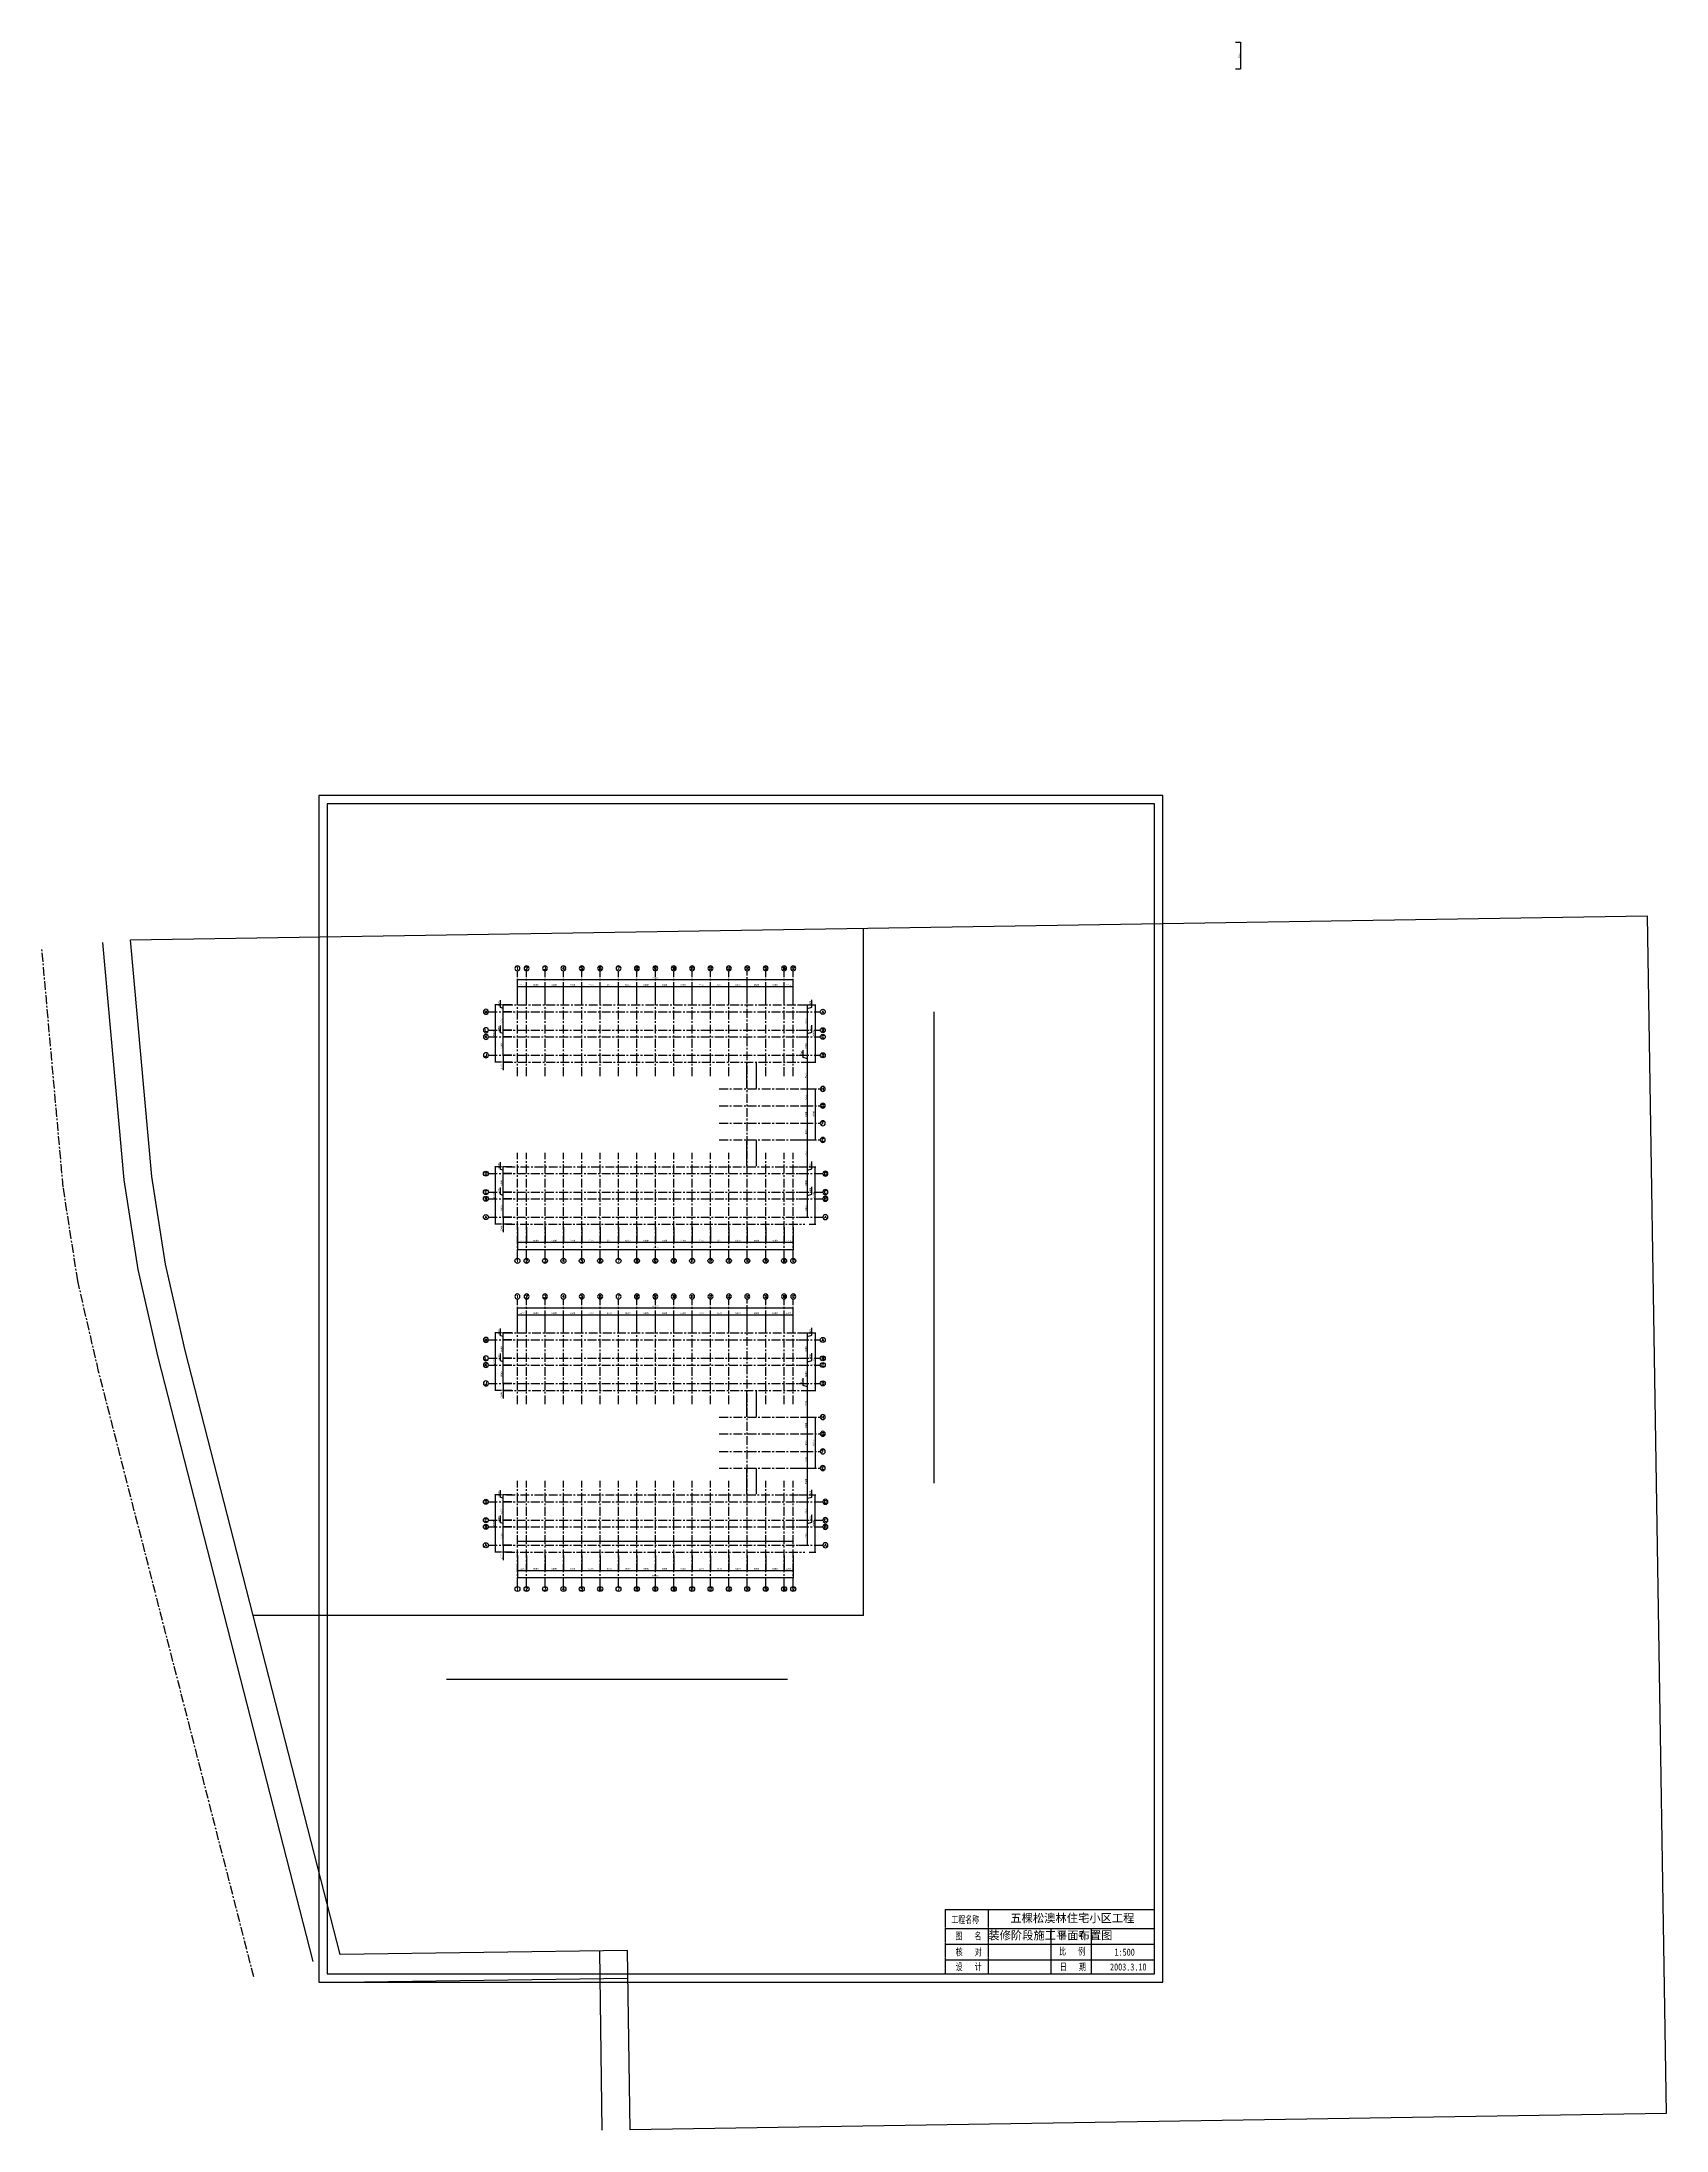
# Model space of a CAD drawing. Extents: x -738708 to 1376724, y 0 to 1572010.
# Drawn here: x -738708 to -155688, y 568735 to 1318506 of the extents above; entities that cross this region are included whole.
import ezdxf
from ezdxf.enums import TextEntityAlignment as Align

# ---------------------------------------------------------------- set-up
doc = ezdxf.new("R2010")
doc.units = 0
doc.linetypes.add('CENTER', pattern=[50.8, 31.75, -6.35, 6.35, -6.35])
doc.layers.get('0').update_dxf_attribs({"linetype": 'CONTINUOUS'})
doc.layers.get('DEFPOINTS').update_dxf_attribs({"linetype": 'CONTINUOUS'})
for name, color, linetype in [('AXIS', 7, 'CONTINUOUS'), ('墙基线', 7, 'CONTINUOUS'), ('标注', 7, 'CONTINUOUS'), ('轴线', 1, 'CENTER'), ('轴线号', 7, 'CONTINUOUS'), ('道路', 8, 'CONTINUOUS')]:
    doc.layers.add(name, color=color, linetype=linetype)
doc.styles.add('COMPLEX', font='COMPLEX')
doc.styles.add('文字', font='SimSun.ttf')
doc.dimstyles.new('ISO-25', dxfattribs={"dimtxt": 600, "dimasz": 300, "dimexe": 200, "dimexo": 2000, "dimgap": 300, "dimtad": 1, "dimdec": 0, "dimtxsty": 'STANDARD', "dimblk": 'ARCHTICK', "dimcen": 2.5, "dimazin": 3, "dimtfac": 1, "dimtdec": 0, "dimtmove": 0, "dimatfit": 3})

# ---------------------------------------------------------------- blocks, each defined once
blk = doc.blocks.new('_ARCHTICK')
at = {"color": 0, "linetype": 'BYBLOCK', "const_width": 0.15}
blk.add_lwpolyline([(-0.5, -0.5), (0.5, 0.5)], dxfattribs=at)
blk = doc.blocks.new('*D71')
at = {"layer": 'DEFPOINTS', "color": 0}
for p in [(-564700, 894900), (-558100, 894900), (-558100, 887505)]:
    blk.add_point(p, dxfattribs=at)
at = {"layer": '标注', "color": 0}
for p, q in [((-564700, 892900), (-564700, 887305)), ((-558100, 892900), (-558100, 887305)), ((-564700, 887505), (-558100, 887505))]:
    blk.add_line(p, q, dxfattribs=at)
at = {"layer": '标注', "color": 0, "xscale": 300, "yscale": 300, "zscale": 300, "rotation": 180}
blk.add_blockref('_ARCHTICK', (-564700, 887505), dxfattribs=at)
at = {"layer": '标注', "color": 0, "xscale": 300, "yscale": 300, "zscale": 300}
blk.add_blockref('_ARCHTICK', (-558100, 887505), dxfattribs=at)
at = {"layer": '标注', "color": 0, "insert": (-561400, 888105), "char_height": 600, "attachment_point": 5}
blk.add_mtext('6600', dxfattribs=at)
blk = doc.blocks.new('*D72')
at = {"layer": 'DEFPOINTS', "color": 0}
for p in [(-558100, 894900), (-551500, 894900), (-551500, 887505)]:
    blk.add_point(p, dxfattribs=at)
at = {"layer": '标注', "color": 0}
for p, q in [((-558100, 892900), (-558100, 887305)), ((-551500, 892900), (-551500, 887305)), ((-558100, 887505), (-551500, 887505))]:
    blk.add_line(p, q, dxfattribs=at)
at = {"layer": '标注', "color": 0, "xscale": 300, "yscale": 300, "zscale": 300, "rotation": 180}
blk.add_blockref('_ARCHTICK', (-558100, 887505), dxfattribs=at)
at = {"layer": '标注', "color": 0, "xscale": 300, "yscale": 300, "zscale": 300}
blk.add_blockref('_ARCHTICK', (-551500, 887505), dxfattribs=at)
at = {"layer": '标注', "color": 0, "insert": (-554800, 888105), "char_height": 600, "attachment_point": 5}
blk.add_mtext('6600', dxfattribs=at)
blk = doc.blocks.new('*D73')
at = {"layer": 'DEFPOINTS', "color": 0}
for p in [(-551500, 894900), (-544900, 894900), (-544900, 887505)]:
    blk.add_point(p, dxfattribs=at)
at = {"layer": '标注', "color": 0}
for p, q in [((-551500, 892900), (-551500, 887305)), ((-544900, 892900), (-544900, 887305)), ((-551500, 887505), (-544900, 887505))]:
    blk.add_line(p, q, dxfattribs=at)
at = {"layer": '标注', "color": 0, "xscale": 300, "yscale": 300, "zscale": 300, "rotation": 180}
blk.add_blockref('_ARCHTICK', (-551500, 887505), dxfattribs=at)
at = {"layer": '标注', "color": 0, "xscale": 300, "yscale": 300, "zscale": 300}
blk.add_blockref('_ARCHTICK', (-544900, 887505), dxfattribs=at)
at = {"layer": '标注', "color": 0, "insert": (-548200, 888105), "char_height": 600, "attachment_point": 5}
blk.add_mtext('6600', dxfattribs=at)
blk = doc.blocks.new('*D74')
at = {"layer": 'DEFPOINTS', "color": 0}
for p in [(-544900, 894900), (-538300, 894900), (-538300, 887505)]:
    blk.add_point(p, dxfattribs=at)
at = {"layer": '标注', "color": 0}
for p, q in [((-544900, 892900), (-544900, 887305)), ((-538300, 892900), (-538300, 887305)), ((-544900, 887505), (-538300, 887505))]:
    blk.add_line(p, q, dxfattribs=at)
at = {"layer": '标注', "color": 0, "xscale": 300, "yscale": 300, "zscale": 300, "rotation": 180}
blk.add_blockref('_ARCHTICK', (-544900, 887505), dxfattribs=at)
at = {"layer": '标注', "color": 0, "xscale": 300, "yscale": 300, "zscale": 300}
blk.add_blockref('_ARCHTICK', (-538300, 887505), dxfattribs=at)
at = {"layer": '标注', "color": 0, "insert": (-541600, 888105), "char_height": 600, "attachment_point": 5}
blk.add_mtext('6600', dxfattribs=at)
blk = doc.blocks.new('*D75')
at = {"layer": 'DEFPOINTS', "color": 0}
for p in [(-538300, 894900), (-531700, 894900), (-531700, 887505)]:
    blk.add_point(p, dxfattribs=at)
at = {"layer": '标注', "color": 0}
for p, q in [((-538300, 892900), (-538300, 887305)), ((-531700, 892900), (-531700, 887305)), ((-538300, 887505), (-531700, 887505))]:
    blk.add_line(p, q, dxfattribs=at)
at = {"layer": '标注', "color": 0, "xscale": 300, "yscale": 300, "zscale": 300, "rotation": 180}
blk.add_blockref('_ARCHTICK', (-538300, 887505), dxfattribs=at)
at = {"layer": '标注', "color": 0, "xscale": 300, "yscale": 300, "zscale": 300}
blk.add_blockref('_ARCHTICK', (-531700, 887505), dxfattribs=at)
at = {"layer": '标注', "color": 0, "insert": (-535000, 888105), "char_height": 600, "attachment_point": 5}
blk.add_mtext('6600', dxfattribs=at)
blk = doc.blocks.new('*D76')
at = {"layer": 'DEFPOINTS', "color": 0}
for p in [(-531700, 894900), (-525100, 894900), (-525100, 887505)]:
    blk.add_point(p, dxfattribs=at)
at = {"layer": '标注', "color": 0}
for p, q in [((-531700, 892900), (-531700, 887305)), ((-525100, 892900), (-525100, 887305)), ((-531700, 887505), (-525100, 887505))]:
    blk.add_line(p, q, dxfattribs=at)
at = {"layer": '标注', "color": 0, "xscale": 300, "yscale": 300, "zscale": 300, "rotation": 180}
blk.add_blockref('_ARCHTICK', (-531700, 887505), dxfattribs=at)
at = {"layer": '标注', "color": 0, "xscale": 300, "yscale": 300, "zscale": 300}
blk.add_blockref('_ARCHTICK', (-525100, 887505), dxfattribs=at)
at = {"layer": '标注', "color": 0, "insert": (-528400, 888105), "char_height": 600, "attachment_point": 5}
blk.add_mtext('6600', dxfattribs=at)
blk = doc.blocks.new('*D84')
at = {"layer": 'DEFPOINTS', "color": 0}
for p in [(-525100, 894900), (-518500, 894900), (-518500, 887505)]:
    blk.add_point(p, dxfattribs=at)
at = {"layer": '标注', "color": 0}
for p, q in [((-525100, 892900), (-525100, 887305)), ((-518500, 892900), (-518500, 887305)), ((-525100, 887505), (-518500, 887505))]:
    blk.add_line(p, q, dxfattribs=at)
at = {"layer": '标注', "color": 0, "xscale": 300, "yscale": 300, "zscale": 300, "rotation": 180}
blk.add_blockref('_ARCHTICK', (-525100, 887505), dxfattribs=at)
at = {"layer": '标注', "color": 0, "xscale": 300, "yscale": 300, "zscale": 300}
blk.add_blockref('_ARCHTICK', (-518500, 887505), dxfattribs=at)
at = {"layer": '标注', "color": 0, "insert": (-521800, 888105), "char_height": 600, "attachment_point": 5}
blk.add_mtext('6600', dxfattribs=at)
blk = doc.blocks.new('*D85')
at = {"layer": 'DEFPOINTS', "color": 0}
for p in [(-518500, 894900), (-511900, 894900), (-511900, 887505)]:
    blk.add_point(p, dxfattribs=at)
at = {"layer": '标注', "color": 0}
for p, q in [((-518500, 892900), (-518500, 887305)), ((-511900, 892900), (-511900, 887305)), ((-518500, 887505), (-511900, 887505))]:
    blk.add_line(p, q, dxfattribs=at)
at = {"layer": '标注', "color": 0, "xscale": 300, "yscale": 300, "zscale": 300, "rotation": 180}
blk.add_blockref('_ARCHTICK', (-518500, 887505), dxfattribs=at)
at = {"layer": '标注', "color": 0, "xscale": 300, "yscale": 300, "zscale": 300}
blk.add_blockref('_ARCHTICK', (-511900, 887505), dxfattribs=at)
at = {"layer": '标注', "color": 0, "insert": (-515200, 888105), "char_height": 600, "attachment_point": 5}
blk.add_mtext('6600', dxfattribs=at)
blk = doc.blocks.new('*D86')
at = {"layer": 'DEFPOINTS', "color": 0}
for p in [(-511900, 894900), (-505300, 894900), (-505300, 887505)]:
    blk.add_point(p, dxfattribs=at)
at = {"layer": '标注', "color": 0}
for p, q in [((-511900, 892900), (-511900, 887305)), ((-505300, 892900), (-505300, 887305)), ((-511900, 887505), (-505300, 887505))]:
    blk.add_line(p, q, dxfattribs=at)
at = {"layer": '标注', "color": 0, "xscale": 300, "yscale": 300, "zscale": 300, "rotation": 180}
blk.add_blockref('_ARCHTICK', (-511900, 887505), dxfattribs=at)
at = {"layer": '标注', "color": 0, "xscale": 300, "yscale": 300, "zscale": 300}
blk.add_blockref('_ARCHTICK', (-505300, 887505), dxfattribs=at)
at = {"layer": '标注', "color": 0, "insert": (-508600, 888105), "char_height": 600, "attachment_point": 5}
blk.add_mtext('6600', dxfattribs=at)
blk = doc.blocks.new('*D87')
at = {"layer": 'DEFPOINTS', "color": 0}
for p in [(-505300, 894900), (-498700, 894900), (-498700, 887505)]:
    blk.add_point(p, dxfattribs=at)
at = {"layer": '标注', "color": 0}
for p, q in [((-505300, 892900), (-505300, 887305)), ((-498700, 892900), (-498700, 887305)), ((-505300, 887505), (-498700, 887505))]:
    blk.add_line(p, q, dxfattribs=at)
at = {"layer": '标注', "color": 0, "xscale": 300, "yscale": 300, "zscale": 300, "rotation": 180}
blk.add_blockref('_ARCHTICK', (-505300, 887505), dxfattribs=at)
at = {"layer": '标注', "color": 0, "xscale": 300, "yscale": 300, "zscale": 300}
blk.add_blockref('_ARCHTICK', (-498700, 887505), dxfattribs=at)
at = {"layer": '标注', "color": 0, "insert": (-502000, 888105), "char_height": 600, "attachment_point": 5}
blk.add_mtext('6600', dxfattribs=at)
blk = doc.blocks.new('*D88')
at = {"layer": 'DEFPOINTS', "color": 0}
for p in [(-498700, 894900), (-492100, 894900), (-492100, 887505)]:
    blk.add_point(p, dxfattribs=at)
at = {"layer": '标注', "color": 0}
for p, q in [((-498700, 892900), (-498700, 887305)), ((-492100, 892900), (-492100, 887305)), ((-498700, 887505), (-492100, 887505))]:
    blk.add_line(p, q, dxfattribs=at)
at = {"layer": '标注', "color": 0, "xscale": 300, "yscale": 300, "zscale": 300, "rotation": 180}
blk.add_blockref('_ARCHTICK', (-498700, 887505), dxfattribs=at)
at = {"layer": '标注', "color": 0, "xscale": 300, "yscale": 300, "zscale": 300}
blk.add_blockref('_ARCHTICK', (-492100, 887505), dxfattribs=at)
at = {"layer": '标注', "color": 0, "insert": (-495400, 888105), "char_height": 600, "attachment_point": 5}
blk.add_mtext('6600', dxfattribs=at)
blk = doc.blocks.new('*D89')
at = {"layer": 'DEFPOINTS', "color": 0}
for p in [(-492100, 894900), (-485500, 894900), (-485500, 887505)]:
    blk.add_point(p, dxfattribs=at)
at = {"layer": '标注', "color": 0}
for p, q in [((-492100, 892900), (-492100, 887305)), ((-485500, 892900), (-485500, 887305)), ((-492100, 887505), (-485500, 887505))]:
    blk.add_line(p, q, dxfattribs=at)
at = {"layer": '标注', "color": 0, "xscale": 300, "yscale": 300, "zscale": 300, "rotation": 180}
blk.add_blockref('_ARCHTICK', (-492100, 887505), dxfattribs=at)
at = {"layer": '标注', "color": 0, "xscale": 300, "yscale": 300, "zscale": 300}
blk.add_blockref('_ARCHTICK', (-485500, 887505), dxfattribs=at)
at = {"layer": '标注', "color": 0, "insert": (-488800, 888105), "char_height": 600, "attachment_point": 5}
blk.add_mtext('6600', dxfattribs=at)
blk = doc.blocks.new('*D90')
at = {"layer": 'DEFPOINTS', "color": 0}
for p in [(-485500, 894900), (-478900, 894900), (-478900, 887505)]:
    blk.add_point(p, dxfattribs=at)
at = {"layer": '标注', "color": 0}
for p, q in [((-485500, 892900), (-485500, 887305)), ((-478900, 892900), (-478900, 887305)), ((-485500, 887505), (-478900, 887505))]:
    blk.add_line(p, q, dxfattribs=at)
at = {"layer": '标注', "color": 0, "xscale": 300, "yscale": 300, "zscale": 300, "rotation": 180}
blk.add_blockref('_ARCHTICK', (-485500, 887505), dxfattribs=at)
at = {"layer": '标注', "color": 0, "xscale": 300, "yscale": 300, "zscale": 300}
blk.add_blockref('_ARCHTICK', (-478900, 887505), dxfattribs=at)
at = {"layer": '标注', "color": 0, "insert": (-482200, 888105), "char_height": 600, "attachment_point": 5}
blk.add_mtext('6600', dxfattribs=at)
blk = doc.blocks.new('*D91')
at = {"layer": 'DEFPOINTS', "color": 0}
for p in [(-478900, 894900), (-472300, 894900), (-472300, 887505)]:
    blk.add_point(p, dxfattribs=at)
at = {"layer": '标注', "color": 0}
for p, q in [((-478900, 892900), (-478900, 887305)), ((-472300, 892900), (-472300, 887305)), ((-478900, 887505), (-472300, 887505))]:
    blk.add_line(p, q, dxfattribs=at)
at = {"layer": '标注', "color": 0, "xscale": 300, "yscale": 300, "zscale": 300, "rotation": 180}
blk.add_blockref('_ARCHTICK', (-478900, 887505), dxfattribs=at)
at = {"layer": '标注', "color": 0, "xscale": 300, "yscale": 300, "zscale": 300}
blk.add_blockref('_ARCHTICK', (-472300, 887505), dxfattribs=at)
at = {"layer": '标注', "color": 0, "insert": (-475600, 888105), "char_height": 600, "attachment_point": 5}
blk.add_mtext('6600', dxfattribs=at)
blk = doc.blocks.new('*D92')
at = {"layer": 'DEFPOINTS', "color": 0}
for p in [(-472300, 894900), (-469000, 894900), (-469000, 887505)]:
    blk.add_point(p, dxfattribs=at)
at = {"layer": '标注', "color": 0}
for p, q in [((-472300, 892900), (-472300, 887305)), ((-469000, 892900), (-469000, 887305)), ((-472300, 887505), (-469000, 887505))]:
    blk.add_line(p, q, dxfattribs=at)
at = {"layer": '标注', "color": 0, "xscale": 300, "yscale": 300, "zscale": 300, "rotation": 180}
blk.add_blockref('_ARCHTICK', (-472300, 887505), dxfattribs=at)
at = {"layer": '标注', "color": 0, "xscale": 300, "yscale": 300, "zscale": 300}
blk.add_blockref('_ARCHTICK', (-469000, 887505), dxfattribs=at)
at = {"layer": '标注', "color": 0, "insert": (-470650, 888105), "char_height": 600, "attachment_point": 5}
blk.add_mtext('3300', dxfattribs=at)
blk = doc.blocks.new('*D116')
at = {"layer": 'DEFPOINTS', "color": 0}
for p in [(-573150, 905552), (-568000, 905552), (-568000, 903152)]:
    blk.add_point(p, dxfattribs=at)
at = {"layer": '标注', "color": 0}
for p, q in [((-574100, 904637), (-574100, 907237)), ((-573150, 904352), (-574100, 904637)), ((-570000, 905552), (-573350, 905552)), ((-570000, 903152), (-573350, 903152)), ((-573150, 903152), (-573150, 905552))]:
    blk.add_line(p, q, dxfattribs=at)
at = {"layer": '标注', "color": 0, "xscale": 300, "yscale": 300, "zscale": 300}
for p, rotation in [((-573150, 905552), 90), ((-573150, 903152), 270)]:
    blk.add_blockref('_ARCHTICK', p, dxfattribs=dict(at, rotation=rotation))
at = {"layer": '标注', "color": 0, "insert": (-574700, 905937), "char_height": 600, "attachment_point": 5, "rotation": 90}
blk.add_mtext('2400', dxfattribs=at)
blk = doc.blocks.new('*D117')
at = {"layer": 'DEFPOINTS', "color": 0}
for p in [(-573150, 912152), (-568000, 912152), (-568000, 905552)]:
    blk.add_point(p, dxfattribs=at)
at = {"layer": '标注', "color": 0}
for p, q in [((-570000, 912152), (-573350, 912152)), ((-573150, 905552), (-573150, 912152)), ((-570000, 905552), (-573350, 905552))]:
    blk.add_line(p, q, dxfattribs=at)
at = {"layer": '标注', "color": 0, "xscale": 300, "yscale": 300, "zscale": 300}
for p, rotation in [((-573150, 912152), 90), ((-573150, 905552), 270)]:
    blk.add_blockref('_ARCHTICK', p, dxfattribs=dict(at, rotation=rotation))
at = {"layer": '标注', "color": 0, "insert": (-573750, 908852), "char_height": 600, "attachment_point": 5, "rotation": 90}
blk.add_mtext('6600', dxfattribs=at)
blk = doc.blocks.new('*D118')
at = {"layer": 'DEFPOINTS', "color": 0}
for p in [(-573150, 914652), (-568000, 914652), (-568000, 912152)]:
    blk.add_point(p, dxfattribs=at)
at = {"layer": '标注', "color": 0}
for p, q in [((-574100, 913687), (-574100, 916287)), ((-573150, 913402), (-574100, 913687)), ((-570000, 914652), (-573350, 914652)), ((-570000, 912152), (-573350, 912152)), ((-573150, 912152), (-573150, 914652))]:
    blk.add_line(p, q, dxfattribs=at)
at = {"layer": '标注', "color": 0, "xscale": 300, "yscale": 300, "zscale": 300}
for p, rotation in [((-573150, 914652), 90), ((-573150, 912152), 270)]:
    blk.add_blockref('_ARCHTICK', p, dxfattribs=dict(at, rotation=rotation))
at = {"layer": '标注', "color": 0, "insert": (-574700, 914987), "char_height": 600, "attachment_point": 5, "rotation": 90}
blk.add_mtext('2500', dxfattribs=at)
blk = doc.blocks.new('*D80')
at = {"layer": 'DEFPOINTS', "color": 0}
for p in [(-469000, 912152), (-463849, 912152), (-469000, 905552)]:
    blk.add_point(p, dxfattribs=at)
at = {"layer": '标注', "color": 0}
for p, q in [((-467000, 912152), (-463649, 912152)), ((-463849, 905552), (-463849, 912152)), ((-467000, 905552), (-463649, 905552))]:
    blk.add_line(p, q, dxfattribs=at)
at = {"layer": '标注', "color": 0, "xscale": 300, "yscale": 300, "zscale": 300}
for p, rotation in [((-463849, 912152), 90), ((-463849, 905552), 270)]:
    blk.add_blockref('_ARCHTICK', p, dxfattribs=dict(at, rotation=rotation))
at = {"layer": '标注', "color": 0, "insert": (-464449, 908852), "char_height": 600, "attachment_point": 5, "rotation": 90}
blk.add_mtext('6600', dxfattribs=at)
blk = doc.blocks.new('*D81')
at = {"layer": 'DEFPOINTS', "color": 0}
for p in [(-469000, 905552), (-469000, 903152), (-463849, 905552)]:
    blk.add_point(p, dxfattribs=at)
at = {"layer": '标注', "color": 0}
for p, q in [((-462299, 904817), (-462299, 907417)), ((-467000, 905552), (-463649, 905552)), ((-467000, 903152), (-463649, 903152)), ((-463849, 903152), (-463849, 905552)), ((-463849, 904352), (-462299, 904817))]:
    blk.add_line(p, q, dxfattribs=at)
at = {"layer": '标注', "color": 0, "xscale": 300, "yscale": 300, "zscale": 300}
for p, rotation in [((-463849, 905552), 90), ((-463849, 903152), 270)]:
    blk.add_blockref('_ARCHTICK', p, dxfattribs=dict(at, rotation=rotation))
at = {"layer": '标注', "color": 0, "insert": (-462899, 906117), "char_height": 600, "attachment_point": 5, "rotation": 90}
blk.add_mtext('2400', dxfattribs=at)
blk = doc.blocks.new('*D82')
at = {"layer": 'DEFPOINTS', "color": 0}
for p in [(-469000, 914652), (-469000, 912152), (-463849, 914652)]:
    blk.add_point(p, dxfattribs=at)
at = {"layer": '标注', "color": 0}
for p, q in [((-462299, 913867), (-462299, 916467)), ((-467000, 914652), (-463649, 914652)), ((-467000, 912152), (-463649, 912152)), ((-463849, 912152), (-463849, 914652)), ((-463849, 913402), (-462299, 913867))]:
    blk.add_line(p, q, dxfattribs=at)
at = {"layer": '标注', "color": 0, "xscale": 300, "yscale": 300, "zscale": 300}
for p, rotation in [((-463849, 914652), 90), ((-463849, 912152), 270)]:
    blk.add_blockref('_ARCHTICK', p, dxfattribs=dict(at, rotation=rotation))
at = {"layer": '标注', "color": 0, "insert": (-462899, 915167), "char_height": 600, "attachment_point": 5, "rotation": 90}
blk.add_mtext('2500', dxfattribs=at)
blk = doc.blocks.new('*D122')
at = {"layer": 'DEFPOINTS', "color": 0}
for p in [(-463849, 930252), (-463699, 930252), (-463849, 924252)]:
    blk.add_point(p, dxfattribs=at)
at = {"layer": '标注', "color": 0}
for p, q in [((-465699, 930252), (-464049, 930252)), ((-463849, 924252), (-463849, 930252)), ((-465849, 924252), (-464049, 924252))]:
    blk.add_line(p, q, dxfattribs=at)
at = {"layer": '标注', "color": 0, "xscale": 300, "yscale": 300, "zscale": 300}
for p, rotation in [((-463849, 930252), 90), ((-463849, 924252), 270)]:
    blk.add_blockref('_ARCHTICK', p, dxfattribs=dict(at, rotation=rotation))
at = {"layer": '标注', "color": 0, "insert": (-464449, 927252), "char_height": 600, "attachment_point": 5, "rotation": 90}
blk.add_mtext('6000', dxfattribs=at)
blk = doc.blocks.new('*D123')
at = {"layer": 'DEFPOINTS', "color": 0}
for p in [(-463849, 936552), (-463849, 936552), (-463849, 930252)]:
    blk.add_point(p, dxfattribs=at)
at = {"layer": '标注', "color": 0}
for p, q in [((-465849, 936552), (-464049, 936552)), ((-465849, 930252), (-464049, 930252)), ((-463849, 930252), (-463849, 936552))]:
    blk.add_line(p, q, dxfattribs=at)
at = {"layer": '标注', "color": 0, "xscale": 300, "yscale": 300, "zscale": 300}
for p, rotation in [((-463849, 936552), 90), ((-463849, 930252), 270)]:
    blk.add_blockref('_ARCHTICK', p, dxfattribs=dict(at, rotation=rotation))
at = {"layer": '标注', "color": 0, "insert": (-464449, 933402), "char_height": 600, "attachment_point": 5, "rotation": 90}
blk.add_mtext('6300', dxfattribs=at)
blk = doc.blocks.new('*D124')
at = {"layer": 'DEFPOINTS', "color": 0}
for p in [(-463849, 942552), (-463849, 942552), (-463849, 936552)]:
    blk.add_point(p, dxfattribs=at)
at = {"layer": '标注', "color": 0}
for p, q in [((-465849, 942552), (-464049, 942552)), ((-463849, 936552), (-463849, 942552)), ((-465849, 936552), (-464049, 936552))]:
    blk.add_line(p, q, dxfattribs=at)
at = {"layer": '标注', "color": 0, "xscale": 300, "yscale": 300, "zscale": 300}
for p, rotation in [((-463849, 942552), 90), ((-463849, 936552), 270)]:
    blk.add_blockref('_ARCHTICK', p, dxfattribs=dict(at, rotation=rotation))
at = {"layer": '标注', "color": 0, "insert": (-464449, 939552), "char_height": 600, "attachment_point": 5, "rotation": 90}
blk.add_mtext('6000', dxfattribs=at)
blk = doc.blocks.new('*D125')
at = {"layer": 'DEFPOINTS', "color": 0}
for p in [(-463849, 952152), (-463849, 952152), (-463849, 942552)]:
    blk.add_point(p, dxfattribs=at)
at = {"layer": '标注', "color": 0}
for p, q in [((-465849, 952152), (-464049, 952152)), ((-463849, 942552), (-463849, 952152)), ((-465849, 942552), (-464049, 942552))]:
    blk.add_line(p, q, dxfattribs=at)
at = {"layer": '标注', "color": 0, "xscale": 300, "yscale": 300, "zscale": 300}
for p, rotation in [((-463849, 952152), 90), ((-463849, 942552), 270)]:
    blk.add_blockref('_ARCHTICK', p, dxfattribs=dict(at, rotation=rotation))
at = {"layer": '标注', "color": 0, "insert": (-464449, 947352), "char_height": 600, "attachment_point": 5, "rotation": 90}
blk.add_mtext('9600', dxfattribs=at)
blk = doc.blocks.new('*D83')
at = {"layer": 'DEFPOINTS', "color": 0}
for p in [(-463854, 954657), (-463854, 954657), (-463854, 952157)]:
    blk.add_point(p, dxfattribs=at)
at = {"layer": '标注', "color": 0}
for p, q in [((-465854, 954657), (-464054, 954657)), ((-465404, 953872), (-465404, 956472)), ((-463854, 953407), (-465404, 953872)), ((-463854, 952157), (-463854, 954657)), ((-465854, 952157), (-464054, 952157))]:
    blk.add_line(p, q, dxfattribs=at)
at = {"layer": '标注', "color": 0, "xscale": 300, "yscale": 300, "zscale": 300}
for p, rotation in [((-463854, 954657), 90), ((-463854, 952157), 270)]:
    blk.add_blockref('_ARCHTICK', p, dxfattribs=dict(at, rotation=rotation))
at = {"layer": '标注', "color": 0, "insert": (-466004, 955172), "char_height": 600, "attachment_point": 5, "rotation": 90}
blk.add_mtext('2500', dxfattribs=at)
blk = doc.blocks.new('*D126')
at = {"layer": 'DEFPOINTS', "color": 0}
for p in [(-469000, 961252), (-463849, 961252), (-469000, 954652)]:
    blk.add_point(p, dxfattribs=at)
at = {"layer": '标注', "color": 0}
for p, q in [((-467000, 961252), (-463649, 961252)), ((-463849, 954652), (-463849, 961252)), ((-467000, 954652), (-463649, 954652))]:
    blk.add_line(p, q, dxfattribs=at)
at = {"layer": '标注', "color": 0, "xscale": 300, "yscale": 300, "zscale": 300}
for p, rotation in [((-463849, 961252), 90), ((-463849, 954652), 270)]:
    blk.add_blockref('_ARCHTICK', p, dxfattribs=dict(at, rotation=rotation))
at = {"layer": '标注', "color": 0, "insert": (-464449, 957952), "char_height": 600, "attachment_point": 5, "rotation": 90}
blk.add_mtext('6600', dxfattribs=at)
blk = doc.blocks.new('*D128')
at = {"layer": 'DEFPOINTS', "color": 0}
for p in [(-469000, 963652), (-469000, 961252), (-463849, 963652)]:
    blk.add_point(p, dxfattribs=at)
at = {"layer": '标注', "color": 0}
for p, q in [((-467000, 963652), (-463649, 963652)), ((-467000, 961252), (-463649, 961252)), ((-463849, 961252), (-463849, 963652)), ((-463849, 962452), (-462299, 962917)), ((-462299, 962917), (-462299, 965517))]:
    blk.add_line(p, q, dxfattribs=at)
at = {"layer": '标注', "color": 0, "xscale": 300, "yscale": 300, "zscale": 300}
for p, rotation in [((-463849, 963652), 90), ((-463849, 961252), 270)]:
    blk.add_blockref('_ARCHTICK', p, dxfattribs=dict(at, rotation=rotation))
at = {"layer": '标注', "color": 0, "insert": (-462899, 964217), "char_height": 600, "attachment_point": 5, "rotation": 90}
blk.add_mtext('2400', dxfattribs=at)
blk = doc.blocks.new('*D129')
at = {"layer": 'DEFPOINTS', "color": 0}
for p in [(-469000, 970252), (-463849, 970252), (-469000, 963652)]:
    blk.add_point(p, dxfattribs=at)
at = {"layer": '标注', "color": 0}
for p, q in [((-467000, 970252), (-463649, 970252)), ((-463849, 963652), (-463849, 970252)), ((-467000, 963652), (-463649, 963652))]:
    blk.add_line(p, q, dxfattribs=at)
at = {"layer": '标注', "color": 0, "xscale": 300, "yscale": 300, "zscale": 300}
for p, rotation in [((-463849, 970252), 90), ((-463849, 963652), 270)]:
    blk.add_blockref('_ARCHTICK', p, dxfattribs=dict(at, rotation=rotation))
at = {"layer": '标注', "color": 0, "insert": (-464449, 966952), "char_height": 600, "attachment_point": 5, "rotation": 90}
blk.add_mtext('6600', dxfattribs=at)
blk = doc.blocks.new('*D130')
at = {"layer": 'DEFPOINTS', "color": 0}
for p in [(-469000, 972752), (-469000, 970252), (-463849, 972752)]:
    blk.add_point(p, dxfattribs=at)
at = {"layer": '标注', "color": 0}
for p, q in [((-467000, 972752), (-463649, 972752)), ((-467000, 970252), (-463649, 970252)), ((-463849, 970252), (-463849, 972752)), ((-463849, 971502), (-462299, 971967)), ((-462299, 971967), (-462299, 974567))]:
    blk.add_line(p, q, dxfattribs=at)
at = {"layer": '标注', "color": 0, "xscale": 300, "yscale": 300, "zscale": 300}
for p, rotation in [((-463849, 972752), 90), ((-463849, 970252), 270)]:
    blk.add_blockref('_ARCHTICK', p, dxfattribs=dict(at, rotation=rotation))
at = {"layer": '标注', "color": 0, "insert": (-462899, 973267), "char_height": 600, "attachment_point": 5, "rotation": 90}
blk.add_mtext('2500', dxfattribs=at)
blk = doc.blocks.new('*D93')
at = {"layer": 'DEFPOINTS', "color": 0}
for p in [(-511900, 979299), (-518500, 971904), (-511900, 971904)]:
    blk.add_point(p, dxfattribs=at)
at = {"layer": '标注', "color": 0}
for p, q in [((-518500, 973904), (-518500, 979499)), ((-518500, 979299), (-511900, 979299)), ((-511900, 973904), (-511900, 979499))]:
    blk.add_line(p, q, dxfattribs=at)
at = {"layer": '标注', "color": 0, "xscale": 300, "yscale": 300, "zscale": 300, "rotation": 180}
blk.add_blockref('_ARCHTICK', (-518500, 979299), dxfattribs=at)
at = {"layer": '标注', "color": 0, "xscale": 300, "yscale": 300, "zscale": 300}
blk.add_blockref('_ARCHTICK', (-511900, 979299), dxfattribs=at)
at = {"layer": '标注', "color": 0, "insert": (-515200, 979899), "char_height": 600, "attachment_point": 5}
blk.add_mtext('6600', dxfattribs=at)
blk = doc.blocks.new('*D95')
at = {"layer": 'DEFPOINTS', "color": 0}
for p in [(-518500, 979299), (-525100, 971904), (-518500, 971904)]:
    blk.add_point(p, dxfattribs=at)
at = {"layer": '标注', "color": 0}
for p, q in [((-525100, 973904), (-525100, 979499)), ((-525100, 979299), (-518500, 979299)), ((-518500, 973904), (-518500, 979499))]:
    blk.add_line(p, q, dxfattribs=at)
at = {"layer": '标注', "color": 0, "xscale": 300, "yscale": 300, "zscale": 300, "rotation": 180}
blk.add_blockref('_ARCHTICK', (-525100, 979299), dxfattribs=at)
at = {"layer": '标注', "color": 0, "xscale": 300, "yscale": 300, "zscale": 300}
blk.add_blockref('_ARCHTICK', (-518500, 979299), dxfattribs=at)
at = {"layer": '标注', "color": 0, "insert": (-521800, 979899), "char_height": 600, "attachment_point": 5}
blk.add_mtext('6600', dxfattribs=at)
blk = doc.blocks.new('*D96')
at = {"layer": 'DEFPOINTS', "color": 0}
for p in [(-525100, 979299), (-531700, 971904), (-525100, 971904)]:
    blk.add_point(p, dxfattribs=at)
at = {"layer": '标注', "color": 0}
for p, q in [((-531700, 973904), (-531700, 979499)), ((-531700, 979299), (-525100, 979299)), ((-525100, 973904), (-525100, 979499))]:
    blk.add_line(p, q, dxfattribs=at)
at = {"layer": '标注', "color": 0, "xscale": 300, "yscale": 300, "zscale": 300, "rotation": 180}
blk.add_blockref('_ARCHTICK', (-531700, 979299), dxfattribs=at)
at = {"layer": '标注', "color": 0, "xscale": 300, "yscale": 300, "zscale": 300}
blk.add_blockref('_ARCHTICK', (-525100, 979299), dxfattribs=at)
at = {"layer": '标注', "color": 0, "insert": (-528400, 979899), "char_height": 600, "attachment_point": 5}
blk.add_mtext('6600', dxfattribs=at)
blk = doc.blocks.new('*D97')
at = {"layer": 'DEFPOINTS', "color": 0}
for p in [(-531700, 979299), (-538300, 971904), (-531700, 971904)]:
    blk.add_point(p, dxfattribs=at)
at = {"layer": '标注', "color": 0}
for p, q in [((-538300, 973904), (-538300, 979499)), ((-538300, 979299), (-531700, 979299)), ((-531700, 973904), (-531700, 979499))]:
    blk.add_line(p, q, dxfattribs=at)
at = {"layer": '标注', "color": 0, "xscale": 300, "yscale": 300, "zscale": 300, "rotation": 180}
blk.add_blockref('_ARCHTICK', (-538300, 979299), dxfattribs=at)
at = {"layer": '标注', "color": 0, "xscale": 300, "yscale": 300, "zscale": 300}
blk.add_blockref('_ARCHTICK', (-531700, 979299), dxfattribs=at)
at = {"layer": '标注', "color": 0, "insert": (-535000, 979899), "char_height": 600, "attachment_point": 5}
blk.add_mtext('6600', dxfattribs=at)
blk = doc.blocks.new('*D98')
at = {"layer": 'DEFPOINTS', "color": 0}
for p in [(-538300, 979299), (-544900, 971904), (-538300, 971904)]:
    blk.add_point(p, dxfattribs=at)
at = {"layer": '标注', "color": 0}
for p, q in [((-544900, 973904), (-544900, 979499)), ((-544900, 979299), (-538300, 979299)), ((-538300, 973904), (-538300, 979499))]:
    blk.add_line(p, q, dxfattribs=at)
at = {"layer": '标注', "color": 0, "xscale": 300, "yscale": 300, "zscale": 300, "rotation": 180}
blk.add_blockref('_ARCHTICK', (-544900, 979299), dxfattribs=at)
at = {"layer": '标注', "color": 0, "xscale": 300, "yscale": 300, "zscale": 300}
blk.add_blockref('_ARCHTICK', (-538300, 979299), dxfattribs=at)
at = {"layer": '标注', "color": 0, "insert": (-541600, 979899), "char_height": 600, "attachment_point": 5}
blk.add_mtext('6600', dxfattribs=at)
blk = doc.blocks.new('*D99')
at = {"layer": 'DEFPOINTS', "color": 0}
for p in [(-544900, 979299), (-551500, 971904), (-544900, 971904)]:
    blk.add_point(p, dxfattribs=at)
at = {"layer": '标注', "color": 0}
for p, q in [((-551500, 973904), (-551500, 979499)), ((-551500, 979299), (-544900, 979299)), ((-544900, 973904), (-544900, 979499))]:
    blk.add_line(p, q, dxfattribs=at)
at = {"layer": '标注', "color": 0, "xscale": 300, "yscale": 300, "zscale": 300, "rotation": 180}
blk.add_blockref('_ARCHTICK', (-551500, 979299), dxfattribs=at)
at = {"layer": '标注', "color": 0, "xscale": 300, "yscale": 300, "zscale": 300}
blk.add_blockref('_ARCHTICK', (-544900, 979299), dxfattribs=at)
at = {"layer": '标注', "color": 0, "insert": (-548200, 979899), "char_height": 600, "attachment_point": 5}
blk.add_mtext('6600', dxfattribs=at)
blk = doc.blocks.new('*D100')
at = {"layer": 'DEFPOINTS', "color": 0}
for p in [(-551500, 979299), (-558100, 971904), (-551500, 971904)]:
    blk.add_point(p, dxfattribs=at)
at = {"layer": '标注', "color": 0}
for p, q in [((-558100, 973904), (-558100, 979499)), ((-558100, 979299), (-551500, 979299)), ((-551500, 973904), (-551500, 979499))]:
    blk.add_line(p, q, dxfattribs=at)
at = {"layer": '标注', "color": 0, "xscale": 300, "yscale": 300, "zscale": 300, "rotation": 180}
blk.add_blockref('_ARCHTICK', (-558100, 979299), dxfattribs=at)
at = {"layer": '标注', "color": 0, "xscale": 300, "yscale": 300, "zscale": 300}
blk.add_blockref('_ARCHTICK', (-551500, 979299), dxfattribs=at)
at = {"layer": '标注', "color": 0, "insert": (-554800, 979899), "char_height": 600, "attachment_point": 5}
blk.add_mtext('6600', dxfattribs=at)
blk = doc.blocks.new('*D101')
at = {"layer": 'DEFPOINTS', "color": 0}
for p in [(-558100, 979299), (-564700, 971904), (-558100, 971904)]:
    blk.add_point(p, dxfattribs=at)
at = {"layer": '标注', "color": 0}
for p, q in [((-564700, 973904), (-564700, 979499)), ((-564700, 979299), (-558100, 979299)), ((-558100, 973904), (-558100, 979499))]:
    blk.add_line(p, q, dxfattribs=at)
at = {"layer": '标注', "color": 0, "xscale": 300, "yscale": 300, "zscale": 300, "rotation": 180}
blk.add_blockref('_ARCHTICK', (-564700, 979299), dxfattribs=at)
at = {"layer": '标注', "color": 0, "xscale": 300, "yscale": 300, "zscale": 300}
blk.add_blockref('_ARCHTICK', (-558100, 979299), dxfattribs=at)
at = {"layer": '标注', "color": 0, "insert": (-561400, 979899), "char_height": 600, "attachment_point": 5}
blk.add_mtext('6600', dxfattribs=at)
blk = doc.blocks.new('*D103')
at = {"layer": 'DEFPOINTS', "color": 0}
for p in [(-469000, 979299), (-472300, 971904), (-469000, 971904)]:
    blk.add_point(p, dxfattribs=at)
at = {"layer": '标注', "color": 0}
for p, q in [((-472300, 973904), (-472300, 979499)), ((-472300, 979299), (-469000, 979299)), ((-469000, 973904), (-469000, 979499))]:
    blk.add_line(p, q, dxfattribs=at)
at = {"layer": '标注', "color": 0, "xscale": 300, "yscale": 300, "zscale": 300, "rotation": 180}
blk.add_blockref('_ARCHTICK', (-472300, 979299), dxfattribs=at)
at = {"layer": '标注', "color": 0, "xscale": 300, "yscale": 300, "zscale": 300}
blk.add_blockref('_ARCHTICK', (-469000, 979299), dxfattribs=at)
at = {"layer": '标注', "color": 0, "insert": (-470650, 979899), "char_height": 600, "attachment_point": 5}
blk.add_mtext('3300', dxfattribs=at)
blk = doc.blocks.new('*D104')
at = {"layer": 'DEFPOINTS', "color": 0}
for p in [(-472300, 979299), (-478900, 971904), (-472300, 971904)]:
    blk.add_point(p, dxfattribs=at)
at = {"layer": '标注', "color": 0}
for p, q in [((-478900, 973904), (-478900, 979499)), ((-478900, 979299), (-472300, 979299)), ((-472300, 973904), (-472300, 979499))]:
    blk.add_line(p, q, dxfattribs=at)
at = {"layer": '标注', "color": 0, "xscale": 300, "yscale": 300, "zscale": 300, "rotation": 180}
blk.add_blockref('_ARCHTICK', (-478900, 979299), dxfattribs=at)
at = {"layer": '标注', "color": 0, "xscale": 300, "yscale": 300, "zscale": 300}
blk.add_blockref('_ARCHTICK', (-472300, 979299), dxfattribs=at)
at = {"layer": '标注', "color": 0, "insert": (-475600, 979899), "char_height": 600, "attachment_point": 5}
blk.add_mtext('6600', dxfattribs=at)
blk = doc.blocks.new('*D105')
at = {"layer": 'DEFPOINTS', "color": 0}
for p in [(-478900, 979299), (-485500, 971904), (-478900, 971904)]:
    blk.add_point(p, dxfattribs=at)
at = {"layer": '标注', "color": 0}
for p, q in [((-485500, 973904), (-485500, 979499)), ((-485500, 979299), (-478900, 979299)), ((-478900, 973904), (-478900, 979499))]:
    blk.add_line(p, q, dxfattribs=at)
at = {"layer": '标注', "color": 0, "xscale": 300, "yscale": 300, "zscale": 300, "rotation": 180}
blk.add_blockref('_ARCHTICK', (-485500, 979299), dxfattribs=at)
at = {"layer": '标注', "color": 0, "xscale": 300, "yscale": 300, "zscale": 300}
blk.add_blockref('_ARCHTICK', (-478900, 979299), dxfattribs=at)
at = {"layer": '标注', "color": 0, "insert": (-482200, 979899), "char_height": 600, "attachment_point": 5}
blk.add_mtext('6600', dxfattribs=at)
blk = doc.blocks.new('*D106')
at = {"layer": 'DEFPOINTS', "color": 0}
for p in [(-485500, 979299), (-492100, 971904), (-485500, 971904)]:
    blk.add_point(p, dxfattribs=at)
at = {"layer": '标注', "color": 0}
for p, q in [((-492100, 973904), (-492100, 979499)), ((-492100, 979299), (-485500, 979299)), ((-485500, 973904), (-485500, 979499))]:
    blk.add_line(p, q, dxfattribs=at)
at = {"layer": '标注', "color": 0, "xscale": 300, "yscale": 300, "zscale": 300, "rotation": 180}
blk.add_blockref('_ARCHTICK', (-492100, 979299), dxfattribs=at)
at = {"layer": '标注', "color": 0, "xscale": 300, "yscale": 300, "zscale": 300}
blk.add_blockref('_ARCHTICK', (-485500, 979299), dxfattribs=at)
at = {"layer": '标注', "color": 0, "insert": (-488800, 979899), "char_height": 600, "attachment_point": 5}
blk.add_mtext('6600', dxfattribs=at)
blk = doc.blocks.new('*D107')
at = {"layer": 'DEFPOINTS', "color": 0}
for p in [(-492100, 979299), (-498700, 971904), (-492100, 971904)]:
    blk.add_point(p, dxfattribs=at)
at = {"layer": '标注', "color": 0}
for p, q in [((-498700, 973904), (-498700, 979499)), ((-498700, 979299), (-492100, 979299)), ((-492100, 973904), (-492100, 979499))]:
    blk.add_line(p, q, dxfattribs=at)
at = {"layer": '标注', "color": 0, "xscale": 300, "yscale": 300, "zscale": 300, "rotation": 180}
blk.add_blockref('_ARCHTICK', (-498700, 979299), dxfattribs=at)
at = {"layer": '标注', "color": 0, "xscale": 300, "yscale": 300, "zscale": 300}
blk.add_blockref('_ARCHTICK', (-492100, 979299), dxfattribs=at)
at = {"layer": '标注', "color": 0, "insert": (-495400, 979899), "char_height": 600, "attachment_point": 5}
blk.add_mtext('6600', dxfattribs=at)
blk = doc.blocks.new('*D108')
at = {"layer": 'DEFPOINTS', "color": 0}
for p in [(-498700, 979299), (-505300, 971904), (-498700, 971904)]:
    blk.add_point(p, dxfattribs=at)
at = {"layer": '标注', "color": 0}
for p, q in [((-505300, 973904), (-505300, 979499)), ((-505300, 979299), (-498700, 979299)), ((-498700, 973904), (-498700, 979499))]:
    blk.add_line(p, q, dxfattribs=at)
at = {"layer": '标注', "color": 0, "xscale": 300, "yscale": 300, "zscale": 300, "rotation": 180}
blk.add_blockref('_ARCHTICK', (-505300, 979299), dxfattribs=at)
at = {"layer": '标注', "color": 0, "xscale": 300, "yscale": 300, "zscale": 300}
blk.add_blockref('_ARCHTICK', (-498700, 979299), dxfattribs=at)
at = {"layer": '标注', "color": 0, "insert": (-502000, 979899), "char_height": 600, "attachment_point": 5}
blk.add_mtext('6600', dxfattribs=at)
blk = doc.blocks.new('*D109')
at = {"layer": 'DEFPOINTS', "color": 0}
for p in [(-505300, 979299), (-511900, 971904), (-505300, 971904)]:
    blk.add_point(p, dxfattribs=at)
at = {"layer": '标注', "color": 0}
for p, q in [((-511900, 973904), (-511900, 979499)), ((-511900, 979299), (-505300, 979299)), ((-505300, 973904), (-505300, 979499))]:
    blk.add_line(p, q, dxfattribs=at)
at = {"layer": '标注', "color": 0, "xscale": 300, "yscale": 300, "zscale": 300, "rotation": 180}
blk.add_blockref('_ARCHTICK', (-511900, 979299), dxfattribs=at)
at = {"layer": '标注', "color": 0, "xscale": 300, "yscale": 300, "zscale": 300}
blk.add_blockref('_ARCHTICK', (-505300, 979299), dxfattribs=at)
at = {"layer": '标注', "color": 0, "insert": (-508600, 979899), "char_height": 600, "attachment_point": 5}
blk.add_mtext('6600', dxfattribs=at)
blk = doc.blocks.new('*D111')
at = {"layer": 'DEFPOINTS', "color": 0}
for p in [(-573150, 970252), (-568000, 970252), (-568000, 963652)]:
    blk.add_point(p, dxfattribs=at)
at = {"layer": '标注', "color": 0}
for p, q in [((-570000, 970252), (-573350, 970252)), ((-573150, 963652), (-573150, 970252)), ((-570000, 963652), (-573350, 963652))]:
    blk.add_line(p, q, dxfattribs=at)
at = {"layer": '标注', "color": 0, "xscale": 300, "yscale": 300, "zscale": 300}
for p, rotation in [((-573150, 970252), 90), ((-573150, 963652), 270)]:
    blk.add_blockref('_ARCHTICK', p, dxfattribs=dict(at, rotation=rotation))
at = {"layer": '标注', "color": 0, "insert": (-573750, 966952), "char_height": 600, "attachment_point": 5, "rotation": 90}
blk.add_mtext('6600', dxfattribs=at)
blk = doc.blocks.new('*D113')
at = {"layer": 'DEFPOINTS', "color": 0}
for p in [(-573150, 963652), (-568000, 963652), (-568000, 961252)]:
    blk.add_point(p, dxfattribs=at)
at = {"layer": '标注', "color": 0}
for p, q in [((-574100, 962737), (-574100, 965337)), ((-573150, 962452), (-574100, 962737)), ((-570000, 963652), (-573350, 963652)), ((-570000, 961252), (-573350, 961252)), ((-573150, 961252), (-573150, 963652))]:
    blk.add_line(p, q, dxfattribs=at)
at = {"layer": '标注', "color": 0, "xscale": 300, "yscale": 300, "zscale": 300}
for p, rotation in [((-573150, 963652), 90), ((-573150, 961252), 270)]:
    blk.add_blockref('_ARCHTICK', p, dxfattribs=dict(at, rotation=rotation))
at = {"layer": '标注', "color": 0, "insert": (-574700, 964037), "char_height": 600, "attachment_point": 5, "rotation": 90}
blk.add_mtext('2400', dxfattribs=at)
blk = doc.blocks.new('*D114')
at = {"layer": 'DEFPOINTS', "color": 0}
for p in [(-573150, 972752), (-568000, 972752), (-568000, 970252)]:
    blk.add_point(p, dxfattribs=at)
at = {"layer": '标注', "color": 0}
for p, q in [((-574100, 971787), (-574100, 974387)), ((-573150, 971502), (-574100, 971787)), ((-570000, 972752), (-573350, 972752)), ((-570000, 970252), (-573350, 970252)), ((-573150, 970252), (-573150, 972752))]:
    blk.add_line(p, q, dxfattribs=at)
at = {"layer": '标注', "color": 0, "xscale": 300, "yscale": 300, "zscale": 300}
for p, rotation in [((-573150, 972752), 90), ((-573150, 970252), 270)]:
    blk.add_blockref('_ARCHTICK', p, dxfattribs=dict(at, rotation=rotation))
at = {"layer": '标注', "color": 0, "insert": (-574700, 973087), "char_height": 600, "attachment_point": 5, "rotation": 90}
blk.add_mtext('2500', dxfattribs=at)
blk = doc.blocks.new('_AXISO')
blk.add_circle((0, 0), 0.5)
at = {"layer": '轴线号', "style": 'COMPLEX', "width": 1.041667}
blk.add_attdef('A', text='', height=0.56, dxfattribs=at).set_placement((-0.25, -0.28), (0.25, -0.28), align=Align.FIT)
blk = doc.blocks.new('*D94')
at = {"layer": 'DEFPOINTS', "color": 0}
for p in [(-568000, 976904), (-469000, 981825), (-469000, 976904)]:
    blk.add_point(p, dxfattribs=at)
at = {"layer": '标注', "color": 0}
for p, q in [((-568000, 978904), (-568000, 982025)), ((-568000, 981825), (-469000, 981825)), ((-469000, 978904), (-469000, 982025))]:
    blk.add_line(p, q, dxfattribs=at)
at = {"layer": '标注', "color": 0, "xscale": 300, "yscale": 300, "zscale": 300, "rotation": 180}
blk.add_blockref('_ARCHTICK', (-568000, 981825), dxfattribs=at)
at = {"layer": '标注', "color": 0, "xscale": 300, "yscale": 300, "zscale": 300}
blk.add_blockref('_ARCHTICK', (-469000, 981825), dxfattribs=at)
at = {"layer": '标注', "color": 0, "insert": (-518500, 982425), "char_height": 600, "attachment_point": 5}
blk.add_mtext('99000', dxfattribs=at)
blk = doc.blocks.new('*D77')
at = {"layer": 'DEFPOINTS', "color": 0}
for p in [(-568000, 889900), (-469000, 889900), (-469000, 884979)]:
    blk.add_point(p, dxfattribs=at)
at = {"layer": '标注', "color": 0}
for p, q in [((-568000, 887900), (-568000, 884779)), ((-568000, 884979), (-469000, 884979)), ((-469000, 887900), (-469000, 884779))]:
    blk.add_line(p, q, dxfattribs=at)
at = {"layer": '标注', "color": 0, "xscale": 300, "yscale": 300, "zscale": 300, "rotation": 180}
blk.add_blockref('_ARCHTICK', (-568000, 884979), dxfattribs=at)
at = {"layer": '标注', "color": 0, "xscale": 300, "yscale": 300, "zscale": 300}
blk.add_blockref('_ARCHTICK', (-469000, 884979), dxfattribs=at)
at = {"layer": '标注', "color": 0, "insert": (-518500, 885579), "char_height": 600, "attachment_point": 5}
blk.add_mtext('99000', dxfattribs=at)
blk = doc.blocks.new('*D127')
at = {"layer": 'DEFPOINTS', "color": 0}
for p in [(-573150, 903152), (-568000, 903152), (-568000, 896552)]:
    blk.add_point(p, dxfattribs=at)
at = {"layer": '标注', "color": 0}
for p, q in [((-570000, 903152), (-573350, 903152)), ((-573150, 896552), (-573150, 903152)), ((-570000, 896552), (-573350, 896552))]:
    blk.add_line(p, q, dxfattribs=at)
at = {"layer": '标注', "color": 0, "xscale": 300, "yscale": 300, "zscale": 300}
for p, rotation in [((-573150, 903152), 90), ((-573150, 896552), 270)]:
    blk.add_blockref('_ARCHTICK', p, dxfattribs=dict(at, rotation=rotation))
at = {"layer": '标注', "color": 0, "insert": (-573750, 899852), "char_height": 600, "attachment_point": 5, "rotation": 90}
blk.add_mtext('6600', dxfattribs=at)
blk = doc.blocks.new('*D120')
at = {"layer": 'DEFPOINTS', "color": 0}
for p in [(-575909, 914652), (-571675, 914652), (-571675, 894052)]:
    blk.add_point(p, dxfattribs=at)
at = {"layer": '标注', "color": 0}
for p, q in [((-573675, 914652), (-576109, 914652)), ((-575909, 894052), (-575909, 914652)), ((-573675, 894052), (-576109, 894052))]:
    blk.add_line(p, q, dxfattribs=at)
at = {"layer": '标注', "color": 0, "xscale": 300, "yscale": 300, "zscale": 300}
for p, rotation in [((-575909, 914652), 90), ((-575909, 894052), 270)]:
    blk.add_blockref('_ARCHTICK', p, dxfattribs=dict(at, rotation=rotation))
at = {"layer": '标注', "color": 0, "insert": (-576509, 904352), "char_height": 600, "attachment_point": 5, "rotation": 90}
blk.add_mtext('20600', dxfattribs=at)
blk = doc.blocks.new('*D119')
at = {"layer": 'DEFPOINTS', "color": 0}
for p in [(-573150, 894052), (-568000, 896552), (-568000, 894052)]:
    blk.add_point(p, dxfattribs=at)
at = {"layer": '标注', "color": 0}
for p, q in [((-570000, 896552), (-573350, 896552)), ((-570000, 894052), (-573350, 894052)), ((-573150, 896552), (-573150, 894052)), ((-573150, 894052), (-573150, 891152))]:
    blk.add_line(p, q, dxfattribs=at)
at = {"layer": '标注', "color": 0, "xscale": 300, "yscale": 300, "zscale": 300}
for p, rotation in [((-573150, 896552), 90), ((-573150, 894052), 270)]:
    blk.add_blockref('_ARCHTICK', p, dxfattribs=dict(at, rotation=rotation))
at = {"layer": '标注', "color": 0, "insert": (-573750, 892452), "char_height": 600, "attachment_point": 5, "rotation": 90}
blk.add_mtext('2500', dxfattribs=at)
blk = doc.blocks.new('*D70')
at = {"layer": 'DEFPOINTS', "color": 0}
for p in [(-568000, 894900), (-564700, 894900), (-564700, 887505)]:
    blk.add_point(p, dxfattribs=at)
at = {"layer": '标注', "color": 0}
for p, q in [((-568000, 892900), (-568000, 887305)), ((-564700, 892900), (-564700, 887305)), ((-568000, 887505), (-564700, 887505))]:
    blk.add_line(p, q, dxfattribs=at)
at = {"layer": '标注', "color": 0, "xscale": 300, "yscale": 300, "zscale": 300, "rotation": 180}
blk.add_blockref('_ARCHTICK', (-568000, 887505), dxfattribs=at)
at = {"layer": '标注', "color": 0, "xscale": 300, "yscale": 300, "zscale": 300}
blk.add_blockref('_ARCHTICK', (-564700, 887505), dxfattribs=at)
at = {"layer": '标注', "color": 0, "insert": (-566350, 888105), "char_height": 600, "attachment_point": 5}
blk.add_mtext('3300', dxfattribs=at)
blk = doc.blocks.new('*D102')
at = {"layer": 'DEFPOINTS', "color": 0}
for p in [(-564700, 979299), (-568000, 971904), (-564700, 971904)]:
    blk.add_point(p, dxfattribs=at)
at = {"layer": '标注', "color": 0}
for p, q in [((-568000, 973904), (-568000, 979499)), ((-568000, 979299), (-564700, 979299)), ((-564700, 973904), (-564700, 979499))]:
    blk.add_line(p, q, dxfattribs=at)
at = {"layer": '标注', "color": 0, "xscale": 300, "yscale": 300, "zscale": 300, "rotation": 180}
blk.add_blockref('_ARCHTICK', (-568000, 979299), dxfattribs=at)
at = {"layer": '标注', "color": 0, "xscale": 300, "yscale": 300, "zscale": 300}
blk.add_blockref('_ARCHTICK', (-564700, 979299), dxfattribs=at)
at = {"layer": '标注', "color": 0, "insert": (-566350, 979899), "char_height": 600, "attachment_point": 5}
blk.add_mtext('3300', dxfattribs=at)
blk = doc.blocks.new('*D112')
at = {"layer": 'DEFPOINTS', "color": 0}
for p in [(-573150, 961252), (-568000, 961252), (-568000, 954652)]:
    blk.add_point(p, dxfattribs=at)
at = {"layer": '标注', "color": 0}
for p, q in [((-570000, 961252), (-573350, 961252)), ((-573150, 954652), (-573150, 961252)), ((-570000, 954652), (-573350, 954652))]:
    blk.add_line(p, q, dxfattribs=at)
at = {"layer": '标注', "color": 0, "xscale": 300, "yscale": 300, "zscale": 300}
for p, rotation in [((-573150, 961252), 90), ((-573150, 954652), 270)]:
    blk.add_blockref('_ARCHTICK', p, dxfattribs=dict(at, rotation=rotation))
at = {"layer": '标注', "color": 0, "insert": (-573750, 957952), "char_height": 600, "attachment_point": 5, "rotation": 90}
blk.add_mtext('6600', dxfattribs=at)
blk = doc.blocks.new('*D110')
at = {"layer": 'DEFPOINTS', "color": 0}
for p in [(-575909, 972752), (-571675, 972752), (-571675, 952152)]:
    blk.add_point(p, dxfattribs=at)
at = {"layer": '标注', "color": 0}
for p, q in [((-573675, 972752), (-576109, 972752)), ((-575909, 952152), (-575909, 972752)), ((-573675, 952152), (-576109, 952152))]:
    blk.add_line(p, q, dxfattribs=at)
at = {"layer": '标注', "color": 0, "xscale": 300, "yscale": 300, "zscale": 300}
for p, rotation in [((-575909, 972752), 90), ((-575909, 952152), 270)]:
    blk.add_blockref('_ARCHTICK', p, dxfattribs=dict(at, rotation=rotation))
at = {"layer": '标注', "color": 0, "insert": (-576509, 962452), "char_height": 600, "attachment_point": 5, "rotation": 90}
blk.add_mtext('20600', dxfattribs=at)
blk = doc.blocks.new('*D115')
at = {"layer": 'DEFPOINTS', "color": 0}
for p in [(-568000, 954652), (-573150, 952152), (-568000, 952152)]:
    blk.add_point(p, dxfattribs=at)
at = {"layer": '标注', "color": 0}
for p, q in [((-570000, 954652), (-573350, 954652)), ((-573150, 954652), (-573150, 952152)), ((-570000, 952152), (-573350, 952152)), ((-573150, 952152), (-573150, 949252))]:
    blk.add_line(p, q, dxfattribs=at)
at = {"layer": '标注', "color": 0, "xscale": 300, "yscale": 300, "zscale": 300}
for p, rotation in [((-573150, 954652), 90), ((-573150, 952152), 270)]:
    blk.add_blockref('_ARCHTICK', p, dxfattribs=dict(at, rotation=rotation))
at = {"layer": '标注', "color": 0, "insert": (-573750, 950552), "char_height": 600, "attachment_point": 5, "rotation": 90}
blk.add_mtext('2500', dxfattribs=at)
blk = doc.blocks.new('*D79')
at = {"layer": 'DEFPOINTS', "color": 0}
for p in [(-469000, 903152), (-463849, 903152), (-469000, 896552)]:
    blk.add_point(p, dxfattribs=at)
at = {"layer": '标注', "color": 0}
for p, q in [((-467000, 903152), (-463649, 903152)), ((-463849, 896552), (-463849, 903152)), ((-467000, 896552), (-463649, 896552))]:
    blk.add_line(p, q, dxfattribs=at)
at = {"layer": '标注', "color": 0, "xscale": 300, "yscale": 300, "zscale": 300}
for p, rotation in [((-463849, 903152), 90), ((-463849, 896552), 270)]:
    blk.add_blockref('_ARCHTICK', p, dxfattribs=dict(at, rotation=rotation))
at = {"layer": '标注', "color": 0, "insert": (-464449, 899852), "char_height": 600, "attachment_point": 5, "rotation": 90}
blk.add_mtext('6600', dxfattribs=at)
blk = doc.blocks.new('*D78')
at = {"layer": 'DEFPOINTS', "color": 0}
for p in [(-465324, 914652), (-461090, 914652), (-465324, 894052)]:
    blk.add_point(p, dxfattribs=at)
at = {"layer": '标注', "color": 0}
for p, q in [((-463324, 914652), (-460890, 914652)), ((-461090, 894052), (-461090, 914652)), ((-463324, 894052), (-460890, 894052))]:
    blk.add_line(p, q, dxfattribs=at)
at = {"layer": '标注', "color": 0, "xscale": 300, "yscale": 300, "zscale": 300}
for p, rotation in [((-461090, 914652), 90), ((-461090, 894052), 270)]:
    blk.add_blockref('_ARCHTICK', p, dxfattribs=dict(at, rotation=rotation))
at = {"layer": '标注', "color": 0, "insert": (-461690, 904352), "char_height": 600, "attachment_point": 5, "rotation": 90}
blk.add_mtext('20600', dxfattribs=at)
blk = doc.blocks.new('*D132')
at = {"layer": 'DEFPOINTS', "color": 0}
for p in [(-465849, 942552), (-465849, 924252), (-461090, 924252)]:
    blk.add_point(p, dxfattribs=at)
at = {"layer": '标注', "color": 0}
for p, q in [((-463849, 942552), (-460890, 942552)), ((-461090, 942552), (-461090, 924252)), ((-463849, 924252), (-460890, 924252))]:
    blk.add_line(p, q, dxfattribs=at)
at = {"layer": '标注', "color": 0, "xscale": 300, "yscale": 300, "zscale": 300}
for p, rotation in [((-461090, 942552), 90), ((-461090, 924252), 270)]:
    blk.add_blockref('_ARCHTICK', p, dxfattribs=dict(at, rotation=rotation))
at = {"layer": '标注', "color": 0, "insert": (-461690, 933402), "char_height": 600, "attachment_point": 5, "rotation": 90}
blk.add_mtext('18300', dxfattribs=at)
blk = doc.blocks.new('*D121')
at = {"layer": 'DEFPOINTS', "color": 0}
for p in [(-469000, 924252), (-463849, 924252), (-469000, 914652)]:
    blk.add_point(p, dxfattribs=at)
at = {"layer": '标注', "color": 0}
for p, q in [((-467000, 924252), (-463649, 924252)), ((-463849, 914652), (-463849, 924252)), ((-467000, 914652), (-463649, 914652))]:
    blk.add_line(p, q, dxfattribs=at)
at = {"layer": '标注', "color": 0, "xscale": 300, "yscale": 300, "zscale": 300}
for p, rotation in [((-463849, 924252), 90), ((-463849, 914652), 270)]:
    blk.add_blockref('_ARCHTICK', p, dxfattribs=dict(at, rotation=rotation))
at = {"layer": '标注', "color": 0, "insert": (-464449, 919452), "char_height": 600, "attachment_point": 5, "rotation": 90}
blk.add_mtext('9600', dxfattribs=at)
blk = doc.blocks.new('*D131')
at = {"layer": 'DEFPOINTS', "color": 0}
for p in [(-467000, 972752), (-467000, 952152), (-461090, 952152)]:
    blk.add_point(p, dxfattribs=at)
at = {"layer": '标注', "color": 0}
for p, q in [((-465000, 972752), (-460890, 972752)), ((-461090, 972752), (-461090, 952152)), ((-465000, 952152), (-460890, 952152))]:
    blk.add_line(p, q, dxfattribs=at)
at = {"layer": '标注', "color": 0, "xscale": 300, "yscale": 300, "zscale": 300}
for p, rotation in [((-461090, 972752), 90), ((-461090, 952152), 270)]:
    blk.add_blockref('_ARCHTICK', p, dxfattribs=dict(at, rotation=rotation))
at = {"layer": '标注', "color": 0, "insert": (-461690, 962452), "char_height": 600, "attachment_point": 5, "rotation": 90}
blk.add_mtext('20600', dxfattribs=at)
blk = doc.blocks.new('*D171')
at = {"layer": 'DEFPOINTS', "color": 0}
for p in [(-568000, 772100), (-469000, 772100), (-469000, 767179)]:
    blk.add_point(p, dxfattribs=at)
at = {"layer": '标注', "color": 0}
for p, q in [((-568000, 770100), (-568000, 766979)), ((-568000, 767179), (-469000, 767179)), ((-469000, 770100), (-469000, 766979))]:
    blk.add_line(p, q, dxfattribs=at)
at = {"layer": '标注', "color": 0, "xscale": 300, "yscale": 300, "zscale": 300, "rotation": 180}
blk.add_blockref('_ARCHTICK', (-568000, 767179), dxfattribs=at)
at = {"layer": '标注', "color": 0, "xscale": 300, "yscale": 300, "zscale": 300}
blk.add_blockref('_ARCHTICK', (-469000, 767179), dxfattribs=at)
at = {"layer": '标注', "color": 0, "insert": (-518500, 767779), "char_height": 600, "attachment_point": 5}
blk.add_mtext('99000', dxfattribs=at)
blk = doc.blocks.new('*D170')
at = {"layer": 'DEFPOINTS', "color": 0}
for p in [(-469000, 864025), (-568000, 859104), (-469000, 859104)]:
    blk.add_point(p, dxfattribs=at)
at = {"layer": '标注', "color": 0}
for p, q in [((-568000, 861104), (-568000, 864225)), ((-568000, 864025), (-469000, 864025)), ((-469000, 861104), (-469000, 864225))]:
    blk.add_line(p, q, dxfattribs=at)
at = {"layer": '标注', "color": 0, "xscale": 300, "yscale": 300, "zscale": 300, "rotation": 180}
blk.add_blockref('_ARCHTICK', (-568000, 864025), dxfattribs=at)
at = {"layer": '标注', "color": 0, "xscale": 300, "yscale": 300, "zscale": 300}
blk.add_blockref('_ARCHTICK', (-469000, 864025), dxfattribs=at)
at = {"layer": '标注', "color": 0, "insert": (-518500, 864625), "char_height": 600, "attachment_point": 5}
blk.add_mtext('99000', dxfattribs=at)
blk = doc.blocks.new('*D163')
at = {"layer": 'DEFPOINTS', "color": 0}
for p in [(-485500, 861499), (-492100, 854104), (-485500, 854104)]:
    blk.add_point(p, dxfattribs=at)
at = {"layer": '标注', "color": 0}
for p, q in [((-492100, 856104), (-492100, 861699)), ((-492100, 861499), (-485500, 861499)), ((-485500, 856104), (-485500, 861699))]:
    blk.add_line(p, q, dxfattribs=at)
at = {"layer": '标注', "color": 0, "xscale": 300, "yscale": 300, "zscale": 300, "rotation": 180}
blk.add_blockref('_ARCHTICK', (-492100, 861499), dxfattribs=at)
at = {"layer": '标注', "color": 0, "xscale": 300, "yscale": 300, "zscale": 300}
blk.add_blockref('_ARCHTICK', (-485500, 861499), dxfattribs=at)
at = {"layer": '标注', "color": 0, "insert": (-488800, 862099), "char_height": 600, "attachment_point": 5}
blk.add_mtext('6600', dxfattribs=at)
blk = doc.blocks.new('*D144')
at = {"layer": 'DEFPOINTS', "color": 0}
for p in [(-492100, 777100), (-485500, 777100), (-485500, 769705)]:
    blk.add_point(p, dxfattribs=at)
at = {"layer": '标注', "color": 0}
for p, q in [((-492100, 775100), (-492100, 769505)), ((-485500, 775100), (-485500, 769505)), ((-492100, 769705), (-485500, 769705))]:
    blk.add_line(p, q, dxfattribs=at)
at = {"layer": '标注', "color": 0, "xscale": 300, "yscale": 300, "zscale": 300, "rotation": 180}
blk.add_blockref('_ARCHTICK', (-492100, 769705), dxfattribs=at)
at = {"layer": '标注', "color": 0, "xscale": 300, "yscale": 300, "zscale": 300}
blk.add_blockref('_ARCHTICK', (-485500, 769705), dxfattribs=at)
at = {"layer": '标注', "color": 0, "insert": (-488800, 770305), "char_height": 600, "attachment_point": 5}
blk.add_mtext('6600', dxfattribs=at)
blk = doc.blocks.new('*D135')
at = {"layer": 'DEFPOINTS', "color": 0}
for p in [(-551500, 777100), (-544900, 777100), (-544900, 769705)]:
    blk.add_point(p, dxfattribs=at)
at = {"layer": '标注', "color": 0}
for p, q in [((-551500, 775100), (-551500, 769505)), ((-544900, 775100), (-544900, 769505)), ((-551500, 769705), (-544900, 769705))]:
    blk.add_line(p, q, dxfattribs=at)
at = {"layer": '标注', "color": 0, "xscale": 300, "yscale": 300, "zscale": 300, "rotation": 180}
blk.add_blockref('_ARCHTICK', (-551500, 769705), dxfattribs=at)
at = {"layer": '标注', "color": 0, "xscale": 300, "yscale": 300, "zscale": 300}
blk.add_blockref('_ARCHTICK', (-544900, 769705), dxfattribs=at)
at = {"layer": '标注', "color": 0, "insert": (-548200, 770305), "char_height": 600, "attachment_point": 5}
blk.add_mtext('6600', dxfattribs=at)
blk = doc.blocks.new('*D192')
at = {"layer": 'DEFPOINTS', "color": 0}
for p in [(-573150, 776252), (-568000, 778752), (-568000, 776252)]:
    blk.add_point(p, dxfattribs=at)
at = {"layer": '标注', "color": 0}
for p, q in [((-570000, 778752), (-573350, 778752)), ((-570000, 776252), (-573350, 776252)), ((-573150, 778752), (-573150, 776252)), ((-573150, 776252), (-573150, 773352))]:
    blk.add_line(p, q, dxfattribs=at)
at = {"layer": '标注', "color": 0, "xscale": 300, "yscale": 300, "zscale": 300}
for p, rotation in [((-573150, 778752), 90), ((-573150, 776252), 270)]:
    blk.add_blockref('_ARCHTICK', p, dxfattribs=dict(at, rotation=rotation))
at = {"layer": '标注', "color": 0, "insert": (-573750, 774652), "char_height": 600, "attachment_point": 5, "rotation": 90}
blk.add_mtext('2500', dxfattribs=at)
blk = doc.blocks.new('*D191')
at = {"layer": 'DEFPOINTS', "color": 0}
for p in [(-575909, 796852), (-571675, 796852), (-571675, 776252)]:
    blk.add_point(p, dxfattribs=at)
at = {"layer": '标注', "color": 0}
for p, q in [((-573675, 796852), (-576109, 796852)), ((-575909, 776252), (-575909, 796852)), ((-573675, 776252), (-576109, 776252))]:
    blk.add_line(p, q, dxfattribs=at)
at = {"layer": '标注', "color": 0, "xscale": 300, "yscale": 300, "zscale": 300}
for p, rotation in [((-575909, 796852), 90), ((-575909, 776252), 270)]:
    blk.add_blockref('_ARCHTICK', p, dxfattribs=dict(at, rotation=rotation))
at = {"layer": '标注', "color": 0, "insert": (-576509, 786552), "char_height": 600, "attachment_point": 5, "rotation": 90}
blk.add_mtext('20600', dxfattribs=at)
blk = doc.blocks.new('*D133')
at = {"layer": 'DEFPOINTS', "color": 0}
for p in [(-564700, 777100), (-558100, 777100), (-558100, 769705)]:
    blk.add_point(p, dxfattribs=at)
at = {"layer": '标注', "color": 0}
for p, q in [((-564700, 775100), (-564700, 769505)), ((-558100, 775100), (-558100, 769505)), ((-564700, 769705), (-558100, 769705))]:
    blk.add_line(p, q, dxfattribs=at)
at = {"layer": '标注', "color": 0, "xscale": 300, "yscale": 300, "zscale": 300, "rotation": 180}
blk.add_blockref('_ARCHTICK', (-564700, 769705), dxfattribs=at)
at = {"layer": '标注', "color": 0, "xscale": 300, "yscale": 300, "zscale": 300}
blk.add_blockref('_ARCHTICK', (-558100, 769705), dxfattribs=at)
at = {"layer": '标注', "color": 0, "insert": (-561400, 770305), "char_height": 600, "attachment_point": 5}
blk.add_mtext('6600', dxfattribs=at)
blk = doc.blocks.new('*D172')
at = {"layer": 'DEFPOINTS', "color": 0}
for p in [(-568000, 777100), (-564700, 777100), (-564700, 769705)]:
    blk.add_point(p, dxfattribs=at)
at = {"layer": '标注', "color": 0}
for p, q in [((-568000, 775100), (-568000, 769505)), ((-564700, 775100), (-564700, 769505)), ((-568000, 769705), (-564700, 769705))]:
    blk.add_line(p, q, dxfattribs=at)
at = {"layer": '标注', "color": 0, "xscale": 300, "yscale": 300, "zscale": 300, "rotation": 180}
blk.add_blockref('_ARCHTICK', (-568000, 769705), dxfattribs=at)
at = {"layer": '标注', "color": 0, "xscale": 300, "yscale": 300, "zscale": 300}
blk.add_blockref('_ARCHTICK', (-564700, 769705), dxfattribs=at)
at = {"layer": '标注', "color": 0, "insert": (-566350, 770305), "char_height": 600, "attachment_point": 5}
blk.add_mtext('3300', dxfattribs=at)
blk = doc.blocks.new('*D134')
at = {"layer": 'DEFPOINTS', "color": 0}
for p in [(-558100, 777100), (-551500, 777100), (-551500, 769705)]:
    blk.add_point(p, dxfattribs=at)
at = {"layer": '标注', "color": 0}
for p, q in [((-558100, 775100), (-558100, 769505)), ((-551500, 775100), (-551500, 769505)), ((-558100, 769705), (-551500, 769705))]:
    blk.add_line(p, q, dxfattribs=at)
at = {"layer": '标注', "color": 0, "xscale": 300, "yscale": 300, "zscale": 300, "rotation": 180}
blk.add_blockref('_ARCHTICK', (-558100, 769705), dxfattribs=at)
at = {"layer": '标注', "color": 0, "xscale": 300, "yscale": 300, "zscale": 300}
blk.add_blockref('_ARCHTICK', (-551500, 769705), dxfattribs=at)
at = {"layer": '标注', "color": 0, "insert": (-554800, 770305), "char_height": 600, "attachment_point": 5}
blk.add_mtext('6600', dxfattribs=at)
blk = doc.blocks.new('*D181')
at = {"layer": 'DEFPOINTS', "color": 0}
for p in [(-573150, 796852), (-568000, 796852), (-568000, 794352)]:
    blk.add_point(p, dxfattribs=at)
at = {"layer": '标注', "color": 0}
for p, q in [((-574100, 795887), (-574100, 798487)), ((-573150, 795602), (-574100, 795887)), ((-570000, 796852), (-573350, 796852)), ((-573150, 794352), (-573150, 796852)), ((-570000, 794352), (-573350, 794352))]:
    blk.add_line(p, q, dxfattribs=at)
at = {"layer": '标注', "color": 0, "xscale": 300, "yscale": 300, "zscale": 300}
for p, rotation in [((-573150, 796852), 90), ((-573150, 794352), 270)]:
    blk.add_blockref('_ARCHTICK', p, dxfattribs=dict(at, rotation=rotation))
at = {"layer": '标注', "color": 0, "insert": (-574700, 797187), "char_height": 600, "attachment_point": 5, "rotation": 90}
blk.add_mtext('2500', dxfattribs=at)
blk = doc.blocks.new('*D179')
at = {"layer": 'DEFPOINTS', "color": 0}
for p in [(-573150, 787752), (-568000, 787752), (-568000, 785352)]:
    blk.add_point(p, dxfattribs=at)
at = {"layer": '标注', "color": 0}
for p, q in [((-574100, 786837), (-574100, 789437)), ((-570000, 787752), (-573350, 787752)), ((-573150, 785352), (-573150, 787752)), ((-573150, 786552), (-574100, 786837)), ((-570000, 785352), (-573350, 785352))]:
    blk.add_line(p, q, dxfattribs=at)
at = {"layer": '标注', "color": 0, "xscale": 300, "yscale": 300, "zscale": 300}
for p, rotation in [((-573150, 787752), 90), ((-573150, 785352), 270)]:
    blk.add_blockref('_ARCHTICK', p, dxfattribs=dict(at, rotation=rotation))
at = {"layer": '标注', "color": 0, "insert": (-574700, 788137), "char_height": 600, "attachment_point": 5, "rotation": 90}
blk.add_mtext('2400', dxfattribs=at)
blk = doc.blocks.new('*D190')
at = {"layer": 'DEFPOINTS', "color": 0}
for p in [(-573150, 785352), (-568000, 785352), (-568000, 778752)]:
    blk.add_point(p, dxfattribs=at)
at = {"layer": '标注', "color": 0}
for p, q in [((-570000, 785352), (-573350, 785352)), ((-573150, 778752), (-573150, 785352)), ((-570000, 778752), (-573350, 778752))]:
    blk.add_line(p, q, dxfattribs=at)
at = {"layer": '标注', "color": 0, "xscale": 300, "yscale": 300, "zscale": 300}
for p, rotation in [((-573150, 785352), 90), ((-573150, 778752), 270)]:
    blk.add_blockref('_ARCHTICK', p, dxfattribs=dict(at, rotation=rotation))
at = {"layer": '标注', "color": 0, "insert": (-573750, 782052), "char_height": 600, "attachment_point": 5, "rotation": 90}
blk.add_mtext('6600', dxfattribs=at)
blk = doc.blocks.new('*D180')
at = {"layer": 'DEFPOINTS', "color": 0}
for p in [(-573150, 794352), (-568000, 794352), (-568000, 787752)]:
    blk.add_point(p, dxfattribs=at)
at = {"layer": '标注', "color": 0}
for p, q in [((-570000, 794352), (-573350, 794352)), ((-570000, 787752), (-573350, 787752)), ((-573150, 787752), (-573150, 794352))]:
    blk.add_line(p, q, dxfattribs=at)
at = {"layer": '标注', "color": 0, "xscale": 300, "yscale": 300, "zscale": 300}
for p, rotation in [((-573150, 794352), 90), ((-573150, 787752), 270)]:
    blk.add_blockref('_ARCHTICK', p, dxfattribs=dict(at, rotation=rotation))
at = {"layer": '标注', "color": 0, "insert": (-573750, 791052), "char_height": 600, "attachment_point": 5, "rotation": 90}
blk.add_mtext('6600', dxfattribs=at)
blk = doc.blocks.new('*D140')
at = {"layer": 'DEFPOINTS', "color": 0}
for p in [(-518500, 777100), (-511900, 777100), (-511900, 769705)]:
    blk.add_point(p, dxfattribs=at)
at = {"layer": '标注', "color": 0}
for p, q in [((-518500, 775100), (-518500, 769505)), ((-511900, 775100), (-511900, 769505)), ((-518500, 769705), (-511900, 769705))]:
    blk.add_line(p, q, dxfattribs=at)
at = {"layer": '标注', "color": 0, "xscale": 300, "yscale": 300, "zscale": 300, "rotation": 180}
blk.add_blockref('_ARCHTICK', (-518500, 769705), dxfattribs=at)
at = {"layer": '标注', "color": 0, "xscale": 300, "yscale": 300, "zscale": 300}
blk.add_blockref('_ARCHTICK', (-511900, 769705), dxfattribs=at)
at = {"layer": '标注', "color": 0, "insert": (-515200, 770305), "char_height": 600, "attachment_point": 5}
blk.add_mtext('6600', dxfattribs=at)
blk = doc.blocks.new('*D137')
at = {"layer": 'DEFPOINTS', "color": 0}
for p in [(-538300, 777100), (-531700, 777100), (-531700, 769705)]:
    blk.add_point(p, dxfattribs=at)
at = {"layer": '标注', "color": 0}
for p, q in [((-538300, 775100), (-538300, 769505)), ((-531700, 775100), (-531700, 769505)), ((-538300, 769705), (-531700, 769705))]:
    blk.add_line(p, q, dxfattribs=at)
at = {"layer": '标注', "color": 0, "xscale": 300, "yscale": 300, "zscale": 300, "rotation": 180}
blk.add_blockref('_ARCHTICK', (-538300, 769705), dxfattribs=at)
at = {"layer": '标注', "color": 0, "xscale": 300, "yscale": 300, "zscale": 300}
blk.add_blockref('_ARCHTICK', (-531700, 769705), dxfattribs=at)
at = {"layer": '标注', "color": 0, "insert": (-535000, 770305), "char_height": 600, "attachment_point": 5}
blk.add_mtext('6600', dxfattribs=at)
blk = doc.blocks.new('*D136')
at = {"layer": 'DEFPOINTS', "color": 0}
for p in [(-544900, 777100), (-538300, 777100), (-538300, 769705)]:
    blk.add_point(p, dxfattribs=at)
at = {"layer": '标注', "color": 0}
for p, q in [((-544900, 775100), (-544900, 769505)), ((-538300, 775100), (-538300, 769505)), ((-544900, 769705), (-538300, 769705))]:
    blk.add_line(p, q, dxfattribs=at)
at = {"layer": '标注', "color": 0, "xscale": 300, "yscale": 300, "zscale": 300, "rotation": 180}
blk.add_blockref('_ARCHTICK', (-544900, 769705), dxfattribs=at)
at = {"layer": '标注', "color": 0, "xscale": 300, "yscale": 300, "zscale": 300}
blk.add_blockref('_ARCHTICK', (-538300, 769705), dxfattribs=at)
at = {"layer": '标注', "color": 0, "insert": (-541600, 770305), "char_height": 600, "attachment_point": 5}
blk.add_mtext('6600', dxfattribs=at)
blk = doc.blocks.new('*D139')
at = {"layer": 'DEFPOINTS', "color": 0}
for p in [(-525100, 777100), (-518500, 777100), (-518500, 769705)]:
    blk.add_point(p, dxfattribs=at)
at = {"layer": '标注', "color": 0}
for p, q in [((-525100, 775100), (-525100, 769505)), ((-518500, 775100), (-518500, 769505)), ((-525100, 769705), (-518500, 769705))]:
    blk.add_line(p, q, dxfattribs=at)
at = {"layer": '标注', "color": 0, "xscale": 300, "yscale": 300, "zscale": 300, "rotation": 180}
blk.add_blockref('_ARCHTICK', (-525100, 769705), dxfattribs=at)
at = {"layer": '标注', "color": 0, "xscale": 300, "yscale": 300, "zscale": 300}
blk.add_blockref('_ARCHTICK', (-518500, 769705), dxfattribs=at)
at = {"layer": '标注', "color": 0, "insert": (-521800, 770305), "char_height": 600, "attachment_point": 5}
blk.add_mtext('6600', dxfattribs=at)
blk = doc.blocks.new('*D138')
at = {"layer": 'DEFPOINTS', "color": 0}
for p in [(-531700, 777100), (-525100, 777100), (-525100, 769705)]:
    blk.add_point(p, dxfattribs=at)
at = {"layer": '标注', "color": 0}
for p, q in [((-531700, 775100), (-531700, 769505)), ((-525100, 775100), (-525100, 769505)), ((-531700, 769705), (-525100, 769705))]:
    blk.add_line(p, q, dxfattribs=at)
at = {"layer": '标注', "color": 0, "xscale": 300, "yscale": 300, "zscale": 300, "rotation": 180}
blk.add_blockref('_ARCHTICK', (-531700, 769705), dxfattribs=at)
at = {"layer": '标注', "color": 0, "xscale": 300, "yscale": 300, "zscale": 300}
blk.add_blockref('_ARCHTICK', (-525100, 769705), dxfattribs=at)
at = {"layer": '标注', "color": 0, "insert": (-528400, 770305), "char_height": 600, "attachment_point": 5}
blk.add_mtext('6600', dxfattribs=at)
blk = doc.blocks.new('*D142')
at = {"layer": 'DEFPOINTS', "color": 0}
for p in [(-505300, 777100), (-498700, 777100), (-498700, 769705)]:
    blk.add_point(p, dxfattribs=at)
at = {"layer": '标注', "color": 0}
for p, q in [((-505300, 775100), (-505300, 769505)), ((-498700, 775100), (-498700, 769505)), ((-505300, 769705), (-498700, 769705))]:
    blk.add_line(p, q, dxfattribs=at)
at = {"layer": '标注', "color": 0, "xscale": 300, "yscale": 300, "zscale": 300, "rotation": 180}
blk.add_blockref('_ARCHTICK', (-505300, 769705), dxfattribs=at)
at = {"layer": '标注', "color": 0, "xscale": 300, "yscale": 300, "zscale": 300}
blk.add_blockref('_ARCHTICK', (-498700, 769705), dxfattribs=at)
at = {"layer": '标注', "color": 0, "insert": (-502000, 770305), "char_height": 600, "attachment_point": 5}
blk.add_mtext('6600', dxfattribs=at)
blk = doc.blocks.new('*D141')
at = {"layer": 'DEFPOINTS', "color": 0}
for p in [(-511900, 777100), (-505300, 777100), (-505300, 769705)]:
    blk.add_point(p, dxfattribs=at)
at = {"layer": '标注', "color": 0}
for p, q in [((-511900, 775100), (-511900, 769505)), ((-505300, 775100), (-505300, 769505)), ((-511900, 769705), (-505300, 769705))]:
    blk.add_line(p, q, dxfattribs=at)
at = {"layer": '标注', "color": 0, "xscale": 300, "yscale": 300, "zscale": 300, "rotation": 180}
blk.add_blockref('_ARCHTICK', (-511900, 769705), dxfattribs=at)
at = {"layer": '标注', "color": 0, "xscale": 300, "yscale": 300, "zscale": 300}
blk.add_blockref('_ARCHTICK', (-505300, 769705), dxfattribs=at)
at = {"layer": '标注', "color": 0, "insert": (-508600, 770305), "char_height": 600, "attachment_point": 5}
blk.add_mtext('6600', dxfattribs=at)
blk = doc.blocks.new('*D143')
at = {"layer": 'DEFPOINTS', "color": 0}
for p in [(-498700, 777100), (-492100, 777100), (-492100, 769705)]:
    blk.add_point(p, dxfattribs=at)
at = {"layer": '标注', "color": 0}
for p, q in [((-498700, 775100), (-498700, 769505)), ((-492100, 775100), (-492100, 769505)), ((-498700, 769705), (-492100, 769705))]:
    blk.add_line(p, q, dxfattribs=at)
at = {"layer": '标注', "color": 0, "xscale": 300, "yscale": 300, "zscale": 300, "rotation": 180}
blk.add_blockref('_ARCHTICK', (-498700, 769705), dxfattribs=at)
at = {"layer": '标注', "color": 0, "xscale": 300, "yscale": 300, "zscale": 300}
blk.add_blockref('_ARCHTICK', (-492100, 769705), dxfattribs=at)
at = {"layer": '标注', "color": 0, "insert": (-495400, 770305), "char_height": 600, "attachment_point": 5}
blk.add_mtext('6600', dxfattribs=at)
blk = doc.blocks.new('*D157')
at = {"layer": 'DEFPOINTS', "color": 0}
for p in [(-544900, 861499), (-551500, 854104), (-544900, 854104)]:
    blk.add_point(p, dxfattribs=at)
at = {"layer": '标注', "color": 0}
for p, q in [((-551500, 856104), (-551500, 861699)), ((-551500, 861499), (-544900, 861499)), ((-544900, 856104), (-544900, 861699))]:
    blk.add_line(p, q, dxfattribs=at)
at = {"layer": '标注', "color": 0, "xscale": 300, "yscale": 300, "zscale": 300, "rotation": 180}
blk.add_blockref('_ARCHTICK', (-551500, 861499), dxfattribs=at)
at = {"layer": '标注', "color": 0, "xscale": 300, "yscale": 300, "zscale": 300}
blk.add_blockref('_ARCHTICK', (-544900, 861499), dxfattribs=at)
at = {"layer": '标注', "color": 0, "insert": (-548200, 862099), "char_height": 600, "attachment_point": 5}
blk.add_mtext('6600', dxfattribs=at)
blk = doc.blocks.new('*D175')
at = {"layer": 'DEFPOINTS', "color": 0}
for p in [(-575909, 854952), (-571675, 854952), (-571675, 834352)]:
    blk.add_point(p, dxfattribs=at)
at = {"layer": '标注', "color": 0}
for p, q in [((-573675, 854952), (-576109, 854952)), ((-575909, 834352), (-575909, 854952)), ((-573675, 834352), (-576109, 834352))]:
    blk.add_line(p, q, dxfattribs=at)
at = {"layer": '标注', "color": 0, "xscale": 300, "yscale": 300, "zscale": 300}
for p, rotation in [((-575909, 854952), 90), ((-575909, 834352), 270)]:
    blk.add_blockref('_ARCHTICK', p, dxfattribs=dict(at, rotation=rotation))
at = {"layer": '标注', "color": 0, "insert": (-576509, 844652), "char_height": 600, "attachment_point": 5, "rotation": 90}
blk.add_mtext('20600', dxfattribs=at)
blk = doc.blocks.new('*D173')
at = {"layer": 'DEFPOINTS', "color": 0}
for p in [(-564700, 861499), (-568000, 854104), (-564700, 854104)]:
    blk.add_point(p, dxfattribs=at)
at = {"layer": '标注', "color": 0}
for p, q in [((-568000, 856104), (-568000, 861699)), ((-568000, 861499), (-564700, 861499)), ((-564700, 856104), (-564700, 861699))]:
    blk.add_line(p, q, dxfattribs=at)
at = {"layer": '标注', "color": 0, "xscale": 300, "yscale": 300, "zscale": 300, "rotation": 180}
blk.add_blockref('_ARCHTICK', (-568000, 861499), dxfattribs=at)
at = {"layer": '标注', "color": 0, "xscale": 300, "yscale": 300, "zscale": 300}
blk.add_blockref('_ARCHTICK', (-564700, 861499), dxfattribs=at)
at = {"layer": '标注', "color": 0, "insert": (-566350, 862099), "char_height": 600, "attachment_point": 5}
blk.add_mtext('3300', dxfattribs=at)
blk = doc.blocks.new('*D169')
at = {"layer": 'DEFPOINTS', "color": 0}
for p in [(-573150, 854952), (-568000, 854952), (-568000, 852452)]:
    blk.add_point(p, dxfattribs=at)
at = {"layer": '标注', "color": 0}
for p, q in [((-574100, 853987), (-574100, 856587)), ((-570000, 854952), (-573350, 854952)), ((-573150, 852452), (-573150, 854952)), ((-573150, 853702), (-574100, 853987)), ((-570000, 852452), (-573350, 852452))]:
    blk.add_line(p, q, dxfattribs=at)
at = {"layer": '标注', "color": 0, "xscale": 300, "yscale": 300, "zscale": 300}
for p, rotation in [((-573150, 854952), 90), ((-573150, 852452), 270)]:
    blk.add_blockref('_ARCHTICK', p, dxfattribs=dict(at, rotation=rotation))
at = {"layer": '标注', "color": 0, "insert": (-574700, 855287), "char_height": 600, "attachment_point": 5, "rotation": 90}
blk.add_mtext('2500', dxfattribs=at)
blk = doc.blocks.new('*D159')
at = {"layer": 'DEFPOINTS', "color": 0}
for p in [(-558100, 861499), (-564700, 854104), (-558100, 854104)]:
    blk.add_point(p, dxfattribs=at)
at = {"layer": '标注', "color": 0}
for p, q in [((-564700, 856104), (-564700, 861699)), ((-564700, 861499), (-558100, 861499)), ((-558100, 856104), (-558100, 861699))]:
    blk.add_line(p, q, dxfattribs=at)
at = {"layer": '标注', "color": 0, "xscale": 300, "yscale": 300, "zscale": 300, "rotation": 180}
blk.add_blockref('_ARCHTICK', (-564700, 861499), dxfattribs=at)
at = {"layer": '标注', "color": 0, "xscale": 300, "yscale": 300, "zscale": 300}
blk.add_blockref('_ARCHTICK', (-558100, 861499), dxfattribs=at)
at = {"layer": '标注', "color": 0, "insert": (-561400, 862099), "char_height": 600, "attachment_point": 5}
blk.add_mtext('6600', dxfattribs=at)
blk = doc.blocks.new('*D158')
at = {"layer": 'DEFPOINTS', "color": 0}
for p in [(-551500, 861499), (-558100, 854104), (-551500, 854104)]:
    blk.add_point(p, dxfattribs=at)
at = {"layer": '标注', "color": 0}
for p, q in [((-558100, 856104), (-558100, 861699)), ((-558100, 861499), (-551500, 861499)), ((-551500, 856104), (-551500, 861699))]:
    blk.add_line(p, q, dxfattribs=at)
at = {"layer": '标注', "color": 0, "xscale": 300, "yscale": 300, "zscale": 300, "rotation": 180}
blk.add_blockref('_ARCHTICK', (-558100, 861499), dxfattribs=at)
at = {"layer": '标注', "color": 0, "xscale": 300, "yscale": 300, "zscale": 300}
blk.add_blockref('_ARCHTICK', (-551500, 861499), dxfattribs=at)
at = {"layer": '标注', "color": 0, "insert": (-554800, 862099), "char_height": 600, "attachment_point": 5}
blk.add_mtext('6600', dxfattribs=at)
blk = doc.blocks.new('*D176')
at = {"layer": 'DEFPOINTS', "color": 0}
for p in [(-573150, 834352), (-568000, 836852), (-568000, 834352)]:
    blk.add_point(p, dxfattribs=at)
at = {"layer": '标注', "color": 0}
for p, q in [((-570000, 836852), (-573350, 836852)), ((-570000, 834352), (-573350, 834352)), ((-573150, 836852), (-573150, 834352)), ((-573150, 834352), (-573150, 831452))]:
    blk.add_line(p, q, dxfattribs=at)
at = {"layer": '标注', "color": 0, "xscale": 300, "yscale": 300, "zscale": 300}
for p, rotation in [((-573150, 836852), 90), ((-573150, 834352), 270)]:
    blk.add_blockref('_ARCHTICK', p, dxfattribs=dict(at, rotation=rotation))
at = {"layer": '标注', "color": 0, "insert": (-573750, 832752), "char_height": 600, "attachment_point": 5, "rotation": 90}
blk.add_mtext('2500', dxfattribs=at)
blk = doc.blocks.new('*D168')
at = {"layer": 'DEFPOINTS', "color": 0}
for p in [(-573150, 845852), (-568000, 845852), (-568000, 843452)]:
    blk.add_point(p, dxfattribs=at)
at = {"layer": '标注', "color": 0}
for p, q in [((-574100, 844937), (-574100, 847537)), ((-573150, 844652), (-574100, 844937)), ((-570000, 845852), (-573350, 845852)), ((-570000, 843452), (-573350, 843452)), ((-573150, 843452), (-573150, 845852))]:
    blk.add_line(p, q, dxfattribs=at)
at = {"layer": '标注', "color": 0, "xscale": 300, "yscale": 300, "zscale": 300}
for p, rotation in [((-573150, 845852), 90), ((-573150, 843452), 270)]:
    blk.add_blockref('_ARCHTICK', p, dxfattribs=dict(at, rotation=rotation))
at = {"layer": '标注', "color": 0, "insert": (-574700, 846237), "char_height": 600, "attachment_point": 5, "rotation": 90}
blk.add_mtext('2400', dxfattribs=at)
blk = doc.blocks.new('*D174')
at = {"layer": 'DEFPOINTS', "color": 0}
for p in [(-573150, 843452), (-568000, 843452), (-568000, 836852)]:
    blk.add_point(p, dxfattribs=at)
at = {"layer": '标注', "color": 0}
for p, q in [((-570000, 843452), (-573350, 843452)), ((-573150, 836852), (-573150, 843452)), ((-570000, 836852), (-573350, 836852))]:
    blk.add_line(p, q, dxfattribs=at)
at = {"layer": '标注', "color": 0, "xscale": 300, "yscale": 300, "zscale": 300}
for p, rotation in [((-573150, 843452), 90), ((-573150, 836852), 270)]:
    blk.add_blockref('_ARCHTICK', p, dxfattribs=dict(at, rotation=rotation))
at = {"layer": '标注', "color": 0, "insert": (-573750, 840152), "char_height": 600, "attachment_point": 5, "rotation": 90}
blk.add_mtext('6600', dxfattribs=at)
blk = doc.blocks.new('*D167')
at = {"layer": 'DEFPOINTS', "color": 0}
for p in [(-573150, 852452), (-568000, 852452), (-568000, 845852)]:
    blk.add_point(p, dxfattribs=at)
at = {"layer": '标注', "color": 0}
for p, q in [((-570000, 852452), (-573350, 852452)), ((-573150, 845852), (-573150, 852452)), ((-570000, 845852), (-573350, 845852))]:
    blk.add_line(p, q, dxfattribs=at)
at = {"layer": '标注', "color": 0, "xscale": 300, "yscale": 300, "zscale": 300}
for p, rotation in [((-573150, 852452), 90), ((-573150, 845852), 270)]:
    blk.add_blockref('_ARCHTICK', p, dxfattribs=dict(at, rotation=rotation))
at = {"layer": '标注', "color": 0, "insert": (-573750, 849152), "char_height": 600, "attachment_point": 5, "rotation": 90}
blk.add_mtext('6600', dxfattribs=at)
blk = doc.blocks.new('*D166')
at = {"layer": 'DEFPOINTS', "color": 0}
for p in [(-505300, 861499), (-511900, 854104), (-505300, 854104)]:
    blk.add_point(p, dxfattribs=at)
at = {"layer": '标注', "color": 0}
for p, q in [((-511900, 856104), (-511900, 861699)), ((-511900, 861499), (-505300, 861499)), ((-505300, 856104), (-505300, 861699))]:
    blk.add_line(p, q, dxfattribs=at)
at = {"layer": '标注', "color": 0, "xscale": 300, "yscale": 300, "zscale": 300, "rotation": 180}
blk.add_blockref('_ARCHTICK', (-511900, 861499), dxfattribs=at)
at = {"layer": '标注', "color": 0, "xscale": 300, "yscale": 300, "zscale": 300}
blk.add_blockref('_ARCHTICK', (-505300, 861499), dxfattribs=at)
at = {"layer": '标注', "color": 0, "insert": (-508600, 862099), "char_height": 600, "attachment_point": 5}
blk.add_mtext('6600', dxfattribs=at)
blk = doc.blocks.new('*D165')
at = {"layer": 'DEFPOINTS', "color": 0}
for p in [(-498700, 861499), (-505300, 854104), (-498700, 854104)]:
    blk.add_point(p, dxfattribs=at)
at = {"layer": '标注', "color": 0}
for p, q in [((-505300, 856104), (-505300, 861699)), ((-505300, 861499), (-498700, 861499)), ((-498700, 856104), (-498700, 861699))]:
    blk.add_line(p, q, dxfattribs=at)
at = {"layer": '标注', "color": 0, "xscale": 300, "yscale": 300, "zscale": 300, "rotation": 180}
blk.add_blockref('_ARCHTICK', (-505300, 861499), dxfattribs=at)
at = {"layer": '标注', "color": 0, "xscale": 300, "yscale": 300, "zscale": 300}
blk.add_blockref('_ARCHTICK', (-498700, 861499), dxfattribs=at)
at = {"layer": '标注', "color": 0, "insert": (-502000, 862099), "char_height": 600, "attachment_point": 5}
blk.add_mtext('6600', dxfattribs=at)
blk = doc.blocks.new('*D164')
at = {"layer": 'DEFPOINTS', "color": 0}
for p in [(-492100, 861499), (-498700, 854104), (-492100, 854104)]:
    blk.add_point(p, dxfattribs=at)
at = {"layer": '标注', "color": 0}
for p, q in [((-498700, 856104), (-498700, 861699)), ((-498700, 861499), (-492100, 861499)), ((-492100, 856104), (-492100, 861699))]:
    blk.add_line(p, q, dxfattribs=at)
at = {"layer": '标注', "color": 0, "xscale": 300, "yscale": 300, "zscale": 300, "rotation": 180}
blk.add_blockref('_ARCHTICK', (-498700, 861499), dxfattribs=at)
at = {"layer": '标注', "color": 0, "xscale": 300, "yscale": 300, "zscale": 300}
blk.add_blockref('_ARCHTICK', (-492100, 861499), dxfattribs=at)
at = {"layer": '标注', "color": 0, "insert": (-495400, 862099), "char_height": 600, "attachment_point": 5}
blk.add_mtext('6600', dxfattribs=at)
blk = doc.blocks.new('*D156')
at = {"layer": 'DEFPOINTS', "color": 0}
for p in [(-538300, 861499), (-544900, 854104), (-538300, 854104)]:
    blk.add_point(p, dxfattribs=at)
at = {"layer": '标注', "color": 0}
for p, q in [((-544900, 856104), (-544900, 861699)), ((-544900, 861499), (-538300, 861499)), ((-538300, 856104), (-538300, 861699))]:
    blk.add_line(p, q, dxfattribs=at)
at = {"layer": '标注', "color": 0, "xscale": 300, "yscale": 300, "zscale": 300, "rotation": 180}
blk.add_blockref('_ARCHTICK', (-544900, 861499), dxfattribs=at)
at = {"layer": '标注', "color": 0, "xscale": 300, "yscale": 300, "zscale": 300}
blk.add_blockref('_ARCHTICK', (-538300, 861499), dxfattribs=at)
at = {"layer": '标注', "color": 0, "insert": (-541600, 862099), "char_height": 600, "attachment_point": 5}
blk.add_mtext('6600', dxfattribs=at)
blk = doc.blocks.new('*D155')
at = {"layer": 'DEFPOINTS', "color": 0}
for p in [(-531700, 861499), (-538300, 854104), (-531700, 854104)]:
    blk.add_point(p, dxfattribs=at)
at = {"layer": '标注', "color": 0}
for p, q in [((-538300, 856104), (-538300, 861699)), ((-538300, 861499), (-531700, 861499)), ((-531700, 856104), (-531700, 861699))]:
    blk.add_line(p, q, dxfattribs=at)
at = {"layer": '标注', "color": 0, "xscale": 300, "yscale": 300, "zscale": 300, "rotation": 180}
blk.add_blockref('_ARCHTICK', (-538300, 861499), dxfattribs=at)
at = {"layer": '标注', "color": 0, "xscale": 300, "yscale": 300, "zscale": 300}
blk.add_blockref('_ARCHTICK', (-531700, 861499), dxfattribs=at)
at = {"layer": '标注', "color": 0, "insert": (-535000, 862099), "char_height": 600, "attachment_point": 5}
blk.add_mtext('6600', dxfattribs=at)
blk = doc.blocks.new('*D154')
at = {"layer": 'DEFPOINTS', "color": 0}
for p in [(-525100, 861499), (-531700, 854104), (-525100, 854104)]:
    blk.add_point(p, dxfattribs=at)
at = {"layer": '标注', "color": 0}
for p, q in [((-531700, 856104), (-531700, 861699)), ((-531700, 861499), (-525100, 861499)), ((-525100, 856104), (-525100, 861699))]:
    blk.add_line(p, q, dxfattribs=at)
at = {"layer": '标注', "color": 0, "xscale": 300, "yscale": 300, "zscale": 300, "rotation": 180}
blk.add_blockref('_ARCHTICK', (-531700, 861499), dxfattribs=at)
at = {"layer": '标注', "color": 0, "xscale": 300, "yscale": 300, "zscale": 300}
blk.add_blockref('_ARCHTICK', (-525100, 861499), dxfattribs=at)
at = {"layer": '标注', "color": 0, "insert": (-528400, 862099), "char_height": 600, "attachment_point": 5}
blk.add_mtext('6600', dxfattribs=at)
blk = doc.blocks.new('*D153')
at = {"layer": 'DEFPOINTS', "color": 0}
for p in [(-518500, 861499), (-525100, 854104), (-518500, 854104)]:
    blk.add_point(p, dxfattribs=at)
at = {"layer": '标注', "color": 0}
for p, q in [((-525100, 856104), (-525100, 861699)), ((-525100, 861499), (-518500, 861499)), ((-518500, 856104), (-518500, 861699))]:
    blk.add_line(p, q, dxfattribs=at)
at = {"layer": '标注', "color": 0, "xscale": 300, "yscale": 300, "zscale": 300, "rotation": 180}
blk.add_blockref('_ARCHTICK', (-525100, 861499), dxfattribs=at)
at = {"layer": '标注', "color": 0, "xscale": 300, "yscale": 300, "zscale": 300}
blk.add_blockref('_ARCHTICK', (-518500, 861499), dxfattribs=at)
at = {"layer": '标注', "color": 0, "insert": (-521800, 862099), "char_height": 600, "attachment_point": 5}
blk.add_mtext('6600', dxfattribs=at)
blk = doc.blocks.new('*D152')
at = {"layer": 'DEFPOINTS', "color": 0}
for p in [(-511900, 861499), (-518500, 854104), (-511900, 854104)]:
    blk.add_point(p, dxfattribs=at)
at = {"layer": '标注', "color": 0}
for p, q in [((-518500, 856104), (-518500, 861699)), ((-518500, 861499), (-511900, 861499)), ((-511900, 856104), (-511900, 861699))]:
    blk.add_line(p, q, dxfattribs=at)
at = {"layer": '标注', "color": 0, "xscale": 300, "yscale": 300, "zscale": 300, "rotation": 180}
blk.add_blockref('_ARCHTICK', (-518500, 861499), dxfattribs=at)
at = {"layer": '标注', "color": 0, "xscale": 300, "yscale": 300, "zscale": 300}
blk.add_blockref('_ARCHTICK', (-511900, 861499), dxfattribs=at)
at = {"layer": '标注', "color": 0, "insert": (-515200, 862099), "char_height": 600, "attachment_point": 5}
blk.add_mtext('6600', dxfattribs=at)
blk = doc.blocks.new('*D193')
at = {"layer": 'DEFPOINTS', "color": 0}
for p in [(-465849, 824752), (-465849, 806452), (-461090, 806452)]:
    blk.add_point(p, dxfattribs=at)
at = {"layer": '标注', "color": 0}
for p, q in [((-463849, 824752), (-460890, 824752)), ((-461090, 824752), (-461090, 806452)), ((-463849, 806452), (-460890, 806452))]:
    blk.add_line(p, q, dxfattribs=at)
at = {"layer": '标注', "color": 0, "xscale": 300, "yscale": 300, "zscale": 300}
for p, rotation in [((-461090, 824752), 90), ((-461090, 806452), 270)]:
    blk.add_blockref('_ARCHTICK', p, dxfattribs=dict(at, rotation=rotation))
at = {"layer": '标注', "color": 0, "insert": (-461690, 815602), "char_height": 600, "attachment_point": 5, "rotation": 90}
blk.add_mtext('18300', dxfattribs=at)
blk = doc.blocks.new('*D183')
at = {"layer": 'DEFPOINTS', "color": 0}
for p in [(-463849, 818752), (-463849, 818752), (-463849, 812452)]:
    blk.add_point(p, dxfattribs=at)
at = {"layer": '标注', "color": 0}
for p, q in [((-465849, 818752), (-464049, 818752)), ((-463849, 812452), (-463849, 818752)), ((-465849, 812452), (-464049, 812452))]:
    blk.add_line(p, q, dxfattribs=at)
at = {"layer": '标注', "color": 0, "xscale": 300, "yscale": 300, "zscale": 300}
for p, rotation in [((-463849, 818752), 90), ((-463849, 812452), 270)]:
    blk.add_blockref('_ARCHTICK', p, dxfattribs=dict(at, rotation=rotation))
at = {"layer": '标注', "color": 0, "insert": (-464449, 815602), "char_height": 600, "attachment_point": 5, "rotation": 90}
blk.add_mtext('6300', dxfattribs=at)
blk = doc.blocks.new('*D178')
at = {"layer": 'DEFPOINTS', "color": 0}
for p in [(-465324, 796852), (-461090, 796852), (-465324, 776252)]:
    blk.add_point(p, dxfattribs=at)
at = {"layer": '标注', "color": 0}
for p, q in [((-463324, 796852), (-460890, 796852)), ((-461090, 776252), (-461090, 796852)), ((-463324, 776252), (-460890, 776252))]:
    blk.add_line(p, q, dxfattribs=at)
at = {"layer": '标注', "color": 0, "xscale": 300, "yscale": 300, "zscale": 300}
for p, rotation in [((-461090, 796852), 90), ((-461090, 776252), 270)]:
    blk.add_blockref('_ARCHTICK', p, dxfattribs=dict(at, rotation=rotation))
at = {"layer": '标注', "color": 0, "insert": (-461690, 786552), "char_height": 600, "attachment_point": 5, "rotation": 90}
blk.add_mtext('20600', dxfattribs=at)
blk = doc.blocks.new('*D147')
at = {"layer": 'DEFPOINTS', "color": 0}
for p in [(-472300, 777100), (-469000, 777100), (-469000, 769705)]:
    blk.add_point(p, dxfattribs=at)
at = {"layer": '标注', "color": 0}
for p, q in [((-472300, 775100), (-472300, 769505)), ((-469000, 775100), (-469000, 769505)), ((-472300, 769705), (-469000, 769705))]:
    blk.add_line(p, q, dxfattribs=at)
at = {"layer": '标注', "color": 0, "xscale": 300, "yscale": 300, "zscale": 300, "rotation": 180}
blk.add_blockref('_ARCHTICK', (-472300, 769705), dxfattribs=at)
at = {"layer": '标注', "color": 0, "xscale": 300, "yscale": 300, "zscale": 300}
blk.add_blockref('_ARCHTICK', (-469000, 769705), dxfattribs=at)
at = {"layer": '标注', "color": 0, "insert": (-470650, 770305), "char_height": 600, "attachment_point": 5}
blk.add_mtext('3300', dxfattribs=at)
blk = doc.blocks.new('*D146')
at = {"layer": 'DEFPOINTS', "color": 0}
for p in [(-478900, 777100), (-472300, 777100), (-472300, 769705)]:
    blk.add_point(p, dxfattribs=at)
at = {"layer": '标注', "color": 0}
for p, q in [((-478900, 775100), (-478900, 769505)), ((-472300, 775100), (-472300, 769505)), ((-478900, 769705), (-472300, 769705))]:
    blk.add_line(p, q, dxfattribs=at)
at = {"layer": '标注', "color": 0, "xscale": 300, "yscale": 300, "zscale": 300, "rotation": 180}
blk.add_blockref('_ARCHTICK', (-478900, 769705), dxfattribs=at)
at = {"layer": '标注', "color": 0, "xscale": 300, "yscale": 300, "zscale": 300}
blk.add_blockref('_ARCHTICK', (-472300, 769705), dxfattribs=at)
at = {"layer": '标注', "color": 0, "insert": (-475600, 770305), "char_height": 600, "attachment_point": 5}
blk.add_mtext('6600', dxfattribs=at)
blk = doc.blocks.new('*D145')
at = {"layer": 'DEFPOINTS', "color": 0}
for p in [(-485500, 777100), (-478900, 777100), (-478900, 769705)]:
    blk.add_point(p, dxfattribs=at)
at = {"layer": '标注', "color": 0}
for p, q in [((-485500, 775100), (-485500, 769505)), ((-478900, 775100), (-478900, 769505)), ((-485500, 769705), (-478900, 769705))]:
    blk.add_line(p, q, dxfattribs=at)
at = {"layer": '标注', "color": 0, "xscale": 300, "yscale": 300, "zscale": 300, "rotation": 180}
blk.add_blockref('_ARCHTICK', (-485500, 769705), dxfattribs=at)
at = {"layer": '标注', "color": 0, "xscale": 300, "yscale": 300, "zscale": 300}
blk.add_blockref('_ARCHTICK', (-478900, 769705), dxfattribs=at)
at = {"layer": '标注', "color": 0, "insert": (-482200, 770305), "char_height": 600, "attachment_point": 5}
blk.add_mtext('6600', dxfattribs=at)
blk = doc.blocks.new('*D194')
at = {"layer": 'DEFPOINTS', "color": 0}
for p in [(-469000, 806452), (-463849, 806452), (-469000, 796852)]:
    blk.add_point(p, dxfattribs=at)
at = {"layer": '标注', "color": 0}
for p, q in [((-467000, 806452), (-463649, 806452)), ((-463849, 796852), (-463849, 806452)), ((-467000, 796852), (-463649, 796852))]:
    blk.add_line(p, q, dxfattribs=at)
at = {"layer": '标注', "color": 0, "xscale": 300, "yscale": 300, "zscale": 300}
for p, rotation in [((-463849, 806452), 90), ((-463849, 796852), 270)]:
    blk.add_blockref('_ARCHTICK', p, dxfattribs=dict(at, rotation=rotation))
at = {"layer": '标注', "color": 0, "insert": (-464449, 801652), "char_height": 600, "attachment_point": 5, "rotation": 90}
blk.add_mtext('9600', dxfattribs=at)
blk = doc.blocks.new('*D150')
at = {"layer": 'DEFPOINTS', "color": 0}
for p in [(-469000, 796852), (-463849, 796852), (-469000, 794352)]:
    blk.add_point(p, dxfattribs=at)
at = {"layer": '标注', "color": 0}
for p, q in [((-467000, 796852), (-463649, 796852)), ((-463849, 794352), (-463849, 796852)), ((-463849, 795602), (-462299, 796067)), ((-462299, 796067), (-462299, 798667)), ((-467000, 794352), (-463649, 794352))]:
    blk.add_line(p, q, dxfattribs=at)
at = {"layer": '标注', "color": 0, "xscale": 300, "yscale": 300, "zscale": 300}
for p, rotation in [((-463849, 796852), 90), ((-463849, 794352), 270)]:
    blk.add_blockref('_ARCHTICK', p, dxfattribs=dict(at, rotation=rotation))
at = {"layer": '标注', "color": 0, "insert": (-462899, 797367), "char_height": 600, "attachment_point": 5, "rotation": 90}
blk.add_mtext('2500', dxfattribs=at)
blk = doc.blocks.new('*D149')
at = {"layer": 'DEFPOINTS', "color": 0}
for p in [(-469000, 787752), (-463849, 787752), (-469000, 785352)]:
    blk.add_point(p, dxfattribs=at)
at = {"layer": '标注', "color": 0}
for p, q in [((-467000, 787752), (-463649, 787752)), ((-463849, 785352), (-463849, 787752)), ((-462299, 787017), (-462299, 789617)), ((-467000, 785352), (-463649, 785352)), ((-463849, 786552), (-462299, 787017))]:
    blk.add_line(p, q, dxfattribs=at)
at = {"layer": '标注', "color": 0, "xscale": 300, "yscale": 300, "zscale": 300}
for p, rotation in [((-463849, 787752), 90), ((-463849, 785352), 270)]:
    blk.add_blockref('_ARCHTICK', p, dxfattribs=dict(at, rotation=rotation))
at = {"layer": '标注', "color": 0, "insert": (-462899, 788317), "char_height": 600, "attachment_point": 5, "rotation": 90}
blk.add_mtext('2400', dxfattribs=at)
blk = doc.blocks.new('*D177')
at = {"layer": 'DEFPOINTS', "color": 0}
for p in [(-469000, 785352), (-463849, 785352), (-469000, 778752)]:
    blk.add_point(p, dxfattribs=at)
at = {"layer": '标注', "color": 0}
for p, q in [((-467000, 785352), (-463649, 785352)), ((-463849, 778752), (-463849, 785352)), ((-467000, 778752), (-463649, 778752))]:
    blk.add_line(p, q, dxfattribs=at)
at = {"layer": '标注', "color": 0, "xscale": 300, "yscale": 300, "zscale": 300}
for p, rotation in [((-463849, 785352), 90), ((-463849, 778752), 270)]:
    blk.add_blockref('_ARCHTICK', p, dxfattribs=dict(at, rotation=rotation))
at = {"layer": '标注', "color": 0, "insert": (-464449, 782052), "char_height": 600, "attachment_point": 5, "rotation": 90}
blk.add_mtext('6600', dxfattribs=at)
blk = doc.blocks.new('*D148')
at = {"layer": 'DEFPOINTS', "color": 0}
for p in [(-469000, 794352), (-469000, 787752), (-463849, 794352)]:
    blk.add_point(p, dxfattribs=at)
at = {"layer": '标注', "color": 0}
for p, q in [((-467000, 794352), (-463649, 794352)), ((-467000, 787752), (-463649, 787752)), ((-463849, 787752), (-463849, 794352))]:
    blk.add_line(p, q, dxfattribs=at)
at = {"layer": '标注', "color": 0, "xscale": 300, "yscale": 300, "zscale": 300}
for p, rotation in [((-463849, 794352), 90), ((-463849, 787752), 270)]:
    blk.add_blockref('_ARCHTICK', p, dxfattribs=dict(at, rotation=rotation))
at = {"layer": '标注', "color": 0, "insert": (-464449, 791052), "char_height": 600, "attachment_point": 5, "rotation": 90}
blk.add_mtext('6600', dxfattribs=at)
blk = doc.blocks.new('*D182')
at = {"layer": 'DEFPOINTS', "color": 0}
for p in [(-463849, 812452), (-463699, 812452), (-463849, 806452)]:
    blk.add_point(p, dxfattribs=at)
at = {"layer": '标注', "color": 0}
for p, q in [((-465699, 812452), (-464049, 812452)), ((-463849, 806452), (-463849, 812452)), ((-465849, 806452), (-464049, 806452))]:
    blk.add_line(p, q, dxfattribs=at)
at = {"layer": '标注', "color": 0, "xscale": 300, "yscale": 300, "zscale": 300}
for p, rotation in [((-463849, 812452), 90), ((-463849, 806452), 270)]:
    blk.add_blockref('_ARCHTICK', p, dxfattribs=dict(at, rotation=rotation))
at = {"layer": '标注', "color": 0, "insert": (-464449, 809452), "char_height": 600, "attachment_point": 5, "rotation": 90}
blk.add_mtext('6000', dxfattribs=at)
blk = doc.blocks.new('*D195')
at = {"layer": 'DEFPOINTS', "color": 0}
for p in [(-467000, 854952), (-467000, 834352), (-461090, 834352)]:
    blk.add_point(p, dxfattribs=at)
at = {"layer": '标注', "color": 0}
for p, q in [((-465000, 854952), (-460890, 854952)), ((-461090, 854952), (-461090, 834352)), ((-465000, 834352), (-460890, 834352))]:
    blk.add_line(p, q, dxfattribs=at)
at = {"layer": '标注', "color": 0, "xscale": 300, "yscale": 300, "zscale": 300}
for p, rotation in [((-461090, 854952), 90), ((-461090, 834352), 270)]:
    blk.add_blockref('_ARCHTICK', p, dxfattribs=dict(at, rotation=rotation))
at = {"layer": '标注', "color": 0, "insert": (-461690, 844652), "char_height": 600, "attachment_point": 5, "rotation": 90}
blk.add_mtext('20600', dxfattribs=at)
blk = doc.blocks.new('*D162')
at = {"layer": 'DEFPOINTS', "color": 0}
for p in [(-478900, 861499), (-485500, 854104), (-478900, 854104)]:
    blk.add_point(p, dxfattribs=at)
at = {"layer": '标注', "color": 0}
for p, q in [((-485500, 856104), (-485500, 861699)), ((-485500, 861499), (-478900, 861499)), ((-478900, 856104), (-478900, 861699))]:
    blk.add_line(p, q, dxfattribs=at)
at = {"layer": '标注', "color": 0, "xscale": 300, "yscale": 300, "zscale": 300, "rotation": 180}
blk.add_blockref('_ARCHTICK', (-485500, 861499), dxfattribs=at)
at = {"layer": '标注', "color": 0, "xscale": 300, "yscale": 300, "zscale": 300}
blk.add_blockref('_ARCHTICK', (-478900, 861499), dxfattribs=at)
at = {"layer": '标注', "color": 0, "insert": (-482200, 862099), "char_height": 600, "attachment_point": 5}
blk.add_mtext('6600', dxfattribs=at)
blk = doc.blocks.new('*D161')
at = {"layer": 'DEFPOINTS', "color": 0}
for p in [(-472300, 861499), (-478900, 854104), (-472300, 854104)]:
    blk.add_point(p, dxfattribs=at)
at = {"layer": '标注', "color": 0}
for p, q in [((-478900, 856104), (-478900, 861699)), ((-478900, 861499), (-472300, 861499)), ((-472300, 856104), (-472300, 861699))]:
    blk.add_line(p, q, dxfattribs=at)
at = {"layer": '标注', "color": 0, "xscale": 300, "yscale": 300, "zscale": 300, "rotation": 180}
blk.add_blockref('_ARCHTICK', (-478900, 861499), dxfattribs=at)
at = {"layer": '标注', "color": 0, "xscale": 300, "yscale": 300, "zscale": 300}
blk.add_blockref('_ARCHTICK', (-472300, 861499), dxfattribs=at)
at = {"layer": '标注', "color": 0, "insert": (-475600, 862099), "char_height": 600, "attachment_point": 5}
blk.add_mtext('6600', dxfattribs=at)
blk = doc.blocks.new('*D160')
at = {"layer": 'DEFPOINTS', "color": 0}
for p in [(-469000, 861499), (-472300, 854104), (-469000, 854104)]:
    blk.add_point(p, dxfattribs=at)
at = {"layer": '标注', "color": 0}
for p, q in [((-472300, 856104), (-472300, 861699)), ((-472300, 861499), (-469000, 861499)), ((-469000, 856104), (-469000, 861699))]:
    blk.add_line(p, q, dxfattribs=at)
at = {"layer": '标注', "color": 0, "xscale": 300, "yscale": 300, "zscale": 300, "rotation": 180}
blk.add_blockref('_ARCHTICK', (-472300, 861499), dxfattribs=at)
at = {"layer": '标注', "color": 0, "xscale": 300, "yscale": 300, "zscale": 300}
blk.add_blockref('_ARCHTICK', (-469000, 861499), dxfattribs=at)
at = {"layer": '标注', "color": 0, "insert": (-470650, 862099), "char_height": 600, "attachment_point": 5}
blk.add_mtext('3300', dxfattribs=at)
blk = doc.blocks.new('*D189')
at = {"layer": 'DEFPOINTS', "color": 0}
for p in [(-469000, 854952), (-463849, 854952), (-469000, 852452)]:
    blk.add_point(p, dxfattribs=at)
at = {"layer": '标注', "color": 0}
for p, q in [((-467000, 854952), (-463649, 854952)), ((-463849, 852452), (-463849, 854952)), ((-462299, 854167), (-462299, 856767)), ((-467000, 852452), (-463649, 852452)), ((-463849, 853702), (-462299, 854167))]:
    blk.add_line(p, q, dxfattribs=at)
at = {"layer": '标注', "color": 0, "xscale": 300, "yscale": 300, "zscale": 300}
for p, rotation in [((-463849, 854952), 90), ((-463849, 852452), 270)]:
    blk.add_blockref('_ARCHTICK', p, dxfattribs=dict(at, rotation=rotation))
at = {"layer": '标注', "color": 0, "insert": (-462899, 855467), "char_height": 600, "attachment_point": 5, "rotation": 90}
blk.add_mtext('2500', dxfattribs=at)
blk = doc.blocks.new('*D151')
at = {"layer": 'DEFPOINTS', "color": 0}
for p in [(-463854, 836857), (-463854, 836857), (-463854, 834357)]:
    blk.add_point(p, dxfattribs=at)
at = {"layer": '标注', "color": 0}
for p, q in [((-465854, 836857), (-464054, 836857)), ((-465854, 834357), (-464054, 834357)), ((-465404, 836072), (-465404, 838672)), ((-463854, 835607), (-465404, 836072)), ((-463854, 834357), (-463854, 836857))]:
    blk.add_line(p, q, dxfattribs=at)
at = {"layer": '标注', "color": 0, "xscale": 300, "yscale": 300, "zscale": 300}
for p, rotation in [((-463854, 836857), 90), ((-463854, 834357), 270)]:
    blk.add_blockref('_ARCHTICK', p, dxfattribs=dict(at, rotation=rotation))
at = {"layer": '标注', "color": 0, "insert": (-466004, 837372), "char_height": 600, "attachment_point": 5, "rotation": 90}
blk.add_mtext('2500', dxfattribs=at)
blk = doc.blocks.new('*D185')
at = {"layer": 'DEFPOINTS', "color": 0}
for p in [(-463849, 834352), (-463849, 834352), (-463849, 824752)]:
    blk.add_point(p, dxfattribs=at)
at = {"layer": '标注', "color": 0}
for p, q in [((-465849, 834352), (-464049, 834352)), ((-463849, 824752), (-463849, 834352)), ((-465849, 824752), (-464049, 824752))]:
    blk.add_line(p, q, dxfattribs=at)
at = {"layer": '标注', "color": 0, "xscale": 300, "yscale": 300, "zscale": 300}
for p, rotation in [((-463849, 834352), 90), ((-463849, 824752), 270)]:
    blk.add_blockref('_ARCHTICK', p, dxfattribs=dict(at, rotation=rotation))
at = {"layer": '标注', "color": 0, "insert": (-464449, 829552), "char_height": 600, "attachment_point": 5, "rotation": 90}
blk.add_mtext('9600', dxfattribs=at)
blk = doc.blocks.new('*D184')
at = {"layer": 'DEFPOINTS', "color": 0}
for p in [(-463849, 824752), (-463849, 824752), (-463849, 818752)]:
    blk.add_point(p, dxfattribs=at)
at = {"layer": '标注', "color": 0}
for p, q in [((-465849, 824752), (-464049, 824752)), ((-463849, 818752), (-463849, 824752)), ((-465849, 818752), (-464049, 818752))]:
    blk.add_line(p, q, dxfattribs=at)
at = {"layer": '标注', "color": 0, "xscale": 300, "yscale": 300, "zscale": 300}
for p, rotation in [((-463849, 824752), 90), ((-463849, 818752), 270)]:
    blk.add_blockref('_ARCHTICK', p, dxfattribs=dict(at, rotation=rotation))
at = {"layer": '标注', "color": 0, "insert": (-464449, 821752), "char_height": 600, "attachment_point": 5, "rotation": 90}
blk.add_mtext('6000', dxfattribs=at)
blk = doc.blocks.new('*D187')
at = {"layer": 'DEFPOINTS', "color": 0}
for p in [(-469000, 845852), (-469000, 843452), (-463849, 845852)]:
    blk.add_point(p, dxfattribs=at)
at = {"layer": '标注', "color": 0}
for p, q in [((-462299, 845117), (-462299, 847717)), ((-467000, 845852), (-463649, 845852)), ((-467000, 843452), (-463649, 843452)), ((-463849, 843452), (-463849, 845852)), ((-463849, 844652), (-462299, 845117))]:
    blk.add_line(p, q, dxfattribs=at)
at = {"layer": '标注', "color": 0, "xscale": 300, "yscale": 300, "zscale": 300}
for p, rotation in [((-463849, 845852), 90), ((-463849, 843452), 270)]:
    blk.add_blockref('_ARCHTICK', p, dxfattribs=dict(at, rotation=rotation))
at = {"layer": '标注', "color": 0, "insert": (-462899, 846417), "char_height": 600, "attachment_point": 5, "rotation": 90}
blk.add_mtext('2400', dxfattribs=at)
blk = doc.blocks.new('*D186')
at = {"layer": 'DEFPOINTS', "color": 0}
for p in [(-469000, 843452), (-463849, 843452), (-469000, 836852)]:
    blk.add_point(p, dxfattribs=at)
at = {"layer": '标注', "color": 0}
for p, q in [((-467000, 843452), (-463649, 843452)), ((-463849, 836852), (-463849, 843452)), ((-467000, 836852), (-463649, 836852))]:
    blk.add_line(p, q, dxfattribs=at)
at = {"layer": '标注', "color": 0, "xscale": 300, "yscale": 300, "zscale": 300}
for p, rotation in [((-463849, 843452), 90), ((-463849, 836852), 270)]:
    blk.add_blockref('_ARCHTICK', p, dxfattribs=dict(at, rotation=rotation))
at = {"layer": '标注', "color": 0, "insert": (-464449, 840152), "char_height": 600, "attachment_point": 5, "rotation": 90}
blk.add_mtext('6600', dxfattribs=at)
blk = doc.blocks.new('*D188')
at = {"layer": 'DEFPOINTS', "color": 0}
for p in [(-469000, 852452), (-463849, 852452), (-469000, 845852)]:
    blk.add_point(p, dxfattribs=at)
at = {"layer": '标注', "color": 0}
for p, q in [((-467000, 852452), (-463649, 852452)), ((-463849, 845852), (-463849, 852452)), ((-467000, 845852), (-463649, 845852))]:
    blk.add_line(p, q, dxfattribs=at)
at = {"layer": '标注', "color": 0, "xscale": 300, "yscale": 300, "zscale": 300}
for p, rotation in [((-463849, 852452), 90), ((-463849, 845852), 270)]:
    blk.add_blockref('_ARCHTICK', p, dxfattribs=dict(at, rotation=rotation))
at = {"layer": '标注', "color": 0, "insert": (-464449, 849152), "char_height": 600, "attachment_point": 5, "rotation": 90}
blk.add_mtext('6600', dxfattribs=at)
blk = doc.blocks.new('*D389')
at = {"layer": 'DEFPOINTS', "color": 0}
for p in [(-308314, 1318341), (-308314, 1318341), (-308314, 1308741)]:
    blk.add_point(p, dxfattribs=at)
at = {"layer": '标注', "color": 0}
for p, q in [((-310314, 1318341), (-308514, 1318341)), ((-308314, 1308741), (-308314, 1318341)), ((-310314, 1308741), (-308514, 1308741))]:
    blk.add_line(p, q, dxfattribs=at)
at = {"layer": '标注', "color": 0, "xscale": 300, "yscale": 300, "zscale": 300}
for p, rotation in [((-308314, 1318341), 90), ((-308314, 1308741), 270)]:
    blk.add_blockref('_ARCHTICK', p, dxfattribs=dict(at, rotation=rotation))
at = {"layer": '标注', "color": 0, "insert": (-308914, 1313541), "char_height": 600, "attachment_point": 5, "rotation": 90}
blk.add_mtext('9600', dxfattribs=at)

msp = doc.modelspace()

# ---------------------------------------------------------------- linework, layer by layer
at = {"ltscale": 100}
for p, q in [((-706835.7, 996075.1), (-162535.7, 1004744.1)), ((-162535.7, 1004744.1), (-155687.7, 574799.1)), ((-709170.8, 909954.1), (-716795.9, 995184)), ((-699239.7, 911171.1), (-706835.7, 996075.1)), ((-418537.7, 970202.1), (-418537.7, 801052.1)), ((-704158.5, 877801.7), (-709170.8, 909954.1)), ((-694332.7, 879694.1), (-699239.7, 911171.1)), ((-696915.6, 846284.5), (-704158.5, 877801.7)), ((-687197.7, 848646.1), (-694332.7, 879694.1)), ((-631612.7, 631773.1), (-687197.7, 848646.1)), ((-641299.6, 629290.4), (-696915.6, 846284.5)), ((-567999.7, 780252.1), (-468999.7, 780252.1)), ((-593473.7, 730726.1), (-471073.7, 730726.1)), ((-528470.7, 633214.1), (-631612.7, 631773.1)), ((-537560.7, 568734.9), (-538469.7, 633072.9)), ((-527561.7, 568876.1), (-528470.7, 633214.1)), ((-528331, 623215.1), (-631473, 621774.1)), ((-155687.7, 574799.1), (-527561.7, 568876.1))]:
    msp.add_line(p, q, dxfattribs=at)
at = {"linetype": 'CENTER'}
for p, q in [((-414528.4, 647976.4), (-414528.4, 624925.8)), ((-399095, 647976.4), (-399095, 624925.8))]:
    msp.add_line(p, q, dxfattribs=at)
at = {"layer": '墙基线'}
for p, q in [((-485684.7, 942737.1), (-485684.7, 951967.1)), ((-482199.7, 942737.1), (-482199.7, 951967.1)), ((-485684.7, 914837.1), (-485684.7, 924067.1)), ((-482199.7, 914837.1), (-482199.7, 924067.1)), ((-485684.7, 824937.1), (-485684.7, 834167.1)), ((-482199.7, 824937.1), (-482199.7, 834167.1)), ((-485684.7, 797037.1), (-485684.7, 806267.1)), ((-482199.7, 797037.1), (-482199.7, 806267.1))]:
    msp.add_line(p, q, dxfattribs=at)
at = {"layer": '标注'}
for q in [(-443768.7, 1000265), (-662808.8, 753489.1)]:
    msp.add_line((-443768.7, 753489.1), q, dxfattribs=at)
for points in [[(-639300.9, 621925.8), (-336300.9, 621925.8), (-336300.9, 1047925.8), (-639300.9, 1047925.8)], [(-636300.9, 624925.8), (-339300.9, 624925.8), (-339300.9, 1044925.8), (-636300.9, 1044925.8)]]:
    msp.add_lwpolyline(points, close=True, dxfattribs=at)
at = {"layer": '轴线', "ltscale": 100}
for p, q in [((-731019.1, 907276.7), (-738708.4, 993223.6)), ((-567999.7, 947188.5), (-567999.7, 984963.3)), ((-564699.7, 947188.5), (-564699.7, 984963.3)), ((-558099.7, 947188.5), (-558099.7, 984963.3)), ((-551499.7, 947188.5), (-551499.7, 984963.3)), ((-544899.7, 947188.5), (-544899.7, 984963.3)), ((-538299.7, 947188.5), (-538299.7, 984963.3)), ((-531699.7, 947188.5), (-531699.7, 984963.3)), ((-525099.7, 947188.5), (-525099.7, 984963.3)), ((-518499.7, 947188.5), (-518499.7, 984963.3)), ((-511899.7, 947188.5), (-511899.7, 984963.3)), ((-505299.7, 947188.5), (-505299.7, 984963.3)), ((-498699.7, 947188.5), (-498699.7, 984963.3)), ((-492099.7, 947188.5), (-492099.7, 984963.3)), ((-485499.7, 881745.1), (-485499.7, 984963.3)), ((-478899.7, 947188.5), (-478899.7, 984963.3)), ((-472299.7, 947188.5), (-472299.7, 984963.3)), ((-468999.7, 947188.5), (-468999.7, 984963.3)), ((-578385.3, 970252.1), (-459299, 970252.1)), ((-572876.4, 972752.1), (-461078, 972752.1)), ((-578385.3, 963652.1), (-459299, 963652.1)), ((-578385.3, 961252.1), (-459299, 961252.1)), ((-578385.3, 954652.1), (-459299, 954652.1)), ((-572876.4, 952152.1), (-461078, 952152.1)), ((-495567.5, 942552.1), (-459299, 942552.1)), ((-495567.5, 936552.1), (-459299, 936552.1)), ((-495567.5, 930252.1), (-459299, 930252.1)), ((-495567.5, 924252.1), (-459299, 924252.1)), ((-567999.7, 881745.1), (-567999.7, 919615.7)), ((-564699.7, 881745.1), (-564699.7, 919615.7)), ((-558099.7, 881745.1), (-558099.7, 919615.7)), ((-551499.7, 881745.1), (-551499.7, 919615.7)), ((-544899.7, 881745.1), (-544899.7, 919615.7)), ((-538299.7, 881745.1), (-538299.7, 919615.7)), ((-531699.7, 881745.1), (-531699.7, 919615.7)), ((-525099.7, 881745.1), (-525099.7, 919615.7)), ((-518499.7, 881745.1), (-518499.7, 919615.7)), ((-511899.7, 881745.1), (-511899.7, 919615.7)), ((-505299.7, 881745.1), (-505299.7, 919615.7)), ((-498699.7, 881745.1), (-498699.7, 919615.7)), ((-492099.7, 881745.1), (-492099.7, 919615.7)), ((-478899.7, 881745.1), (-478899.7, 919615.7)), ((-472299.7, 881745.1), (-472299.7, 919615.7)), ((-468999.7, 881745.1), (-468999.7, 919615.7)), ((-725775.2, 873638.5), (-731019.1, 907276.7)), ((-578385.3, 912152.1), (-458357.2, 912152.1)), ((-571990.8, 914652.1), (-464901.7, 914652.1)), ((-578385.3, 905552.1), (-458357.2, 905552.1)), ((-578385.3, 903152.1), (-458357.2, 903152.1)), ((-578385.3, 896552.1), (-458357.2, 896552.1)), ((-572140.2, 894052.1), (-464834.8, 894052.1)), ((-718295.1, 841089), (-725775.2, 873638.5)), ((-567999.7, 829388.5), (-567999.7, 867163.3)), ((-564699.7, 829388.5), (-564699.7, 867163.3)), ((-558099.7, 829388.5), (-558099.7, 867163.3)), ((-551499.7, 829388.5), (-551499.7, 867163.3)), ((-544899.7, 829388.5), (-544899.7, 867163.3)), ((-538299.7, 829388.5), (-538299.7, 867163.3)), ((-531699.7, 829388.5), (-531699.7, 867163.3)), ((-525099.7, 829388.5), (-525099.7, 867163.3)), ((-518499.7, 829388.5), (-518499.7, 867163.3)), ((-511899.7, 829388.5), (-511899.7, 867163.3)), ((-505299.7, 829388.5), (-505299.7, 867163.3)), ((-498699.7, 829388.5), (-498699.7, 867163.3)), ((-492099.7, 829388.5), (-492099.7, 867163.3)), ((-485499.7, 763945.1), (-485499.7, 867163.3)), ((-478899.7, 829388.5), (-478899.7, 867163.3)), ((-472299.7, 829388.5), (-472299.7, 867163.3)), ((-468999.7, 829388.5), (-468999.7, 867163.3)), ((-572876.4, 854952.1), (-461078, 854952.1)), ((-578385.3, 852452.1), (-459299, 852452.1)), ((-662610.7, 623828.3), (-718295.1, 841089)), ((-578385.3, 845852.1), (-459299, 845852.1)), ((-578385.3, 843452.1), (-459299, 843452.1)), ((-578385.3, 836852.1), (-459299, 836852.1)), ((-572876.4, 834352.1), (-461078, 834352.1)), ((-495567.5, 824752.1), (-459299, 824752.1)), ((-495567.5, 818752.1), (-459299, 818752.1)), ((-495567.5, 812452.1), (-459299, 812452.1)), ((-495567.5, 806452.1), (-459299, 806452.1)), ((-571990.8, 796852.1), (-464901.7, 796852.1)), ((-567999.7, 763945.1), (-567999.7, 801815.7)), ((-564699.7, 763945.1), (-564699.7, 801815.7)), ((-558099.7, 763945.1), (-558099.7, 801815.7)), ((-551499.7, 763945.1), (-551499.7, 801815.7)), ((-544899.7, 763945.1), (-544899.7, 801815.7)), ((-538299.7, 763945.1), (-538299.7, 801815.7)), ((-531699.7, 763945.1), (-531699.7, 801815.7)), ((-525099.7, 763945.1), (-525099.7, 801815.7)), ((-518499.7, 763945.1), (-518499.7, 801815.7)), ((-511899.7, 763945.1), (-511899.7, 801815.7)), ((-505299.7, 763945.1), (-505299.7, 801815.7)), ((-498699.7, 763945.1), (-498699.7, 801815.7)), ((-492099.7, 763945.1), (-492099.7, 801815.7)), ((-478899.7, 763945.1), (-478899.7, 801815.7)), ((-472299.7, 763945.1), (-472299.7, 801815.7)), ((-468999.7, 763945.1), (-468999.7, 801815.7)), ((-578385.3, 794352.1), (-458357.2, 794352.1)), ((-578385.3, 787752.1), (-458357.2, 787752.1)), ((-578385.3, 785352.1), (-458357.2, 785352.1)), ((-578385.3, 778752.1), (-458357.2, 778752.1)), ((-572140.2, 776252.1), (-464834.8, 776252.1))]:
    msp.add_line(p, q, dxfattribs=at)
at = {"layer": '道路', "linetype": 'CONTINUOUS'}
for p, q in [((-414528.4, 647976.4), (-339300.9, 647976.4)), ((-414528.4, 641102.9), (-339300.9, 641102.9)), ((-376556.4, 641102.9), (-376556.4, 624925.8)), ((-362080.6, 641102.9), (-362080.6, 624925.8)), ((-414332.7, 635514.1), (-339300.9, 635514.1)), ((-414332.7, 629857.8), (-339300.9, 629857.8))]:
    msp.add_line(p, q, dxfattribs=at)

# ---------------------------------------------------------------- block references
at = {"layer": 'AXIS'}
ref = msp.add_blockref('_AXISO', (-567999.7, 985863.3), dxfattribs=dict(at, xscale=-1800, yscale=1800, zscale=1800, rotation=180))
ref.add_attrib('A', '1', dxfattribs={"layer": '轴线号', "height": 1008, "style": 'COMPLEX', "width": 2.083333}).set_placement((-568449.7, 985359.3), (-567549.7, 985359.3), align=Align.FIT)
ref = msp.add_blockref('_AXISO', (-564699.7, 985863.3), dxfattribs=dict(at, xscale=-1800, yscale=1800, zscale=1800, rotation=180))
ref.add_attrib('A', '2', dxfattribs={"layer": '轴线号', "height": 1008, "style": 'COMPLEX', "width": 1.339286}).set_placement((-565149.7, 985359.3), (-564249.7, 985359.3), align=Align.FIT)
ref = msp.add_blockref('_AXISO', (-558099.7, 985863.3), dxfattribs=dict(at, xscale=-1800, yscale=1800, zscale=1800, rotation=180))
ref.add_attrib('A', '3', dxfattribs={"layer": '轴线号', "height": 1008, "style": 'COMPLEX', "width": 1.339286}).set_placement((-558549.7, 985359.3), (-557649.7, 985359.3), align=Align.FIT)
ref = msp.add_blockref('_AXISO', (-551499.7, 985863.3), dxfattribs=dict(at, xscale=-1800, yscale=1800, zscale=1800, rotation=180))
ref.add_attrib('A', '4', dxfattribs={"layer": '轴线号', "height": 1008, "style": 'COMPLEX', "width": 1.171875}).set_placement((-551949.7, 985359.3), (-551049.7, 985359.3), align=Align.FIT)
ref = msp.add_blockref('_AXISO', (-544899.7, 985863.3), dxfattribs=dict(at, xscale=-1800, yscale=1800, zscale=1800, rotation=180))
ref.add_attrib('A', '5', dxfattribs={"layer": '轴线号', "height": 1008, "style": 'COMPLEX', "width": 1.339286}).set_placement((-545349.7, 985359.3), (-544449.7, 985359.3), align=Align.FIT)
ref = msp.add_blockref('_AXISO', (-538299.7, 985863.3), dxfattribs=dict(at, xscale=-1800, yscale=1800, zscale=1800, rotation=180))
ref.add_attrib('A', '6', dxfattribs={"layer": '轴线号', "height": 1008, "style": 'COMPLEX', "width": 1.339286}).set_placement((-538749.7, 985359.3), (-537849.7, 985359.3), align=Align.FIT)
ref = msp.add_blockref('_AXISO', (-531699.7, 985863.3), dxfattribs=dict(at, xscale=-1800, yscale=1800, zscale=1800, rotation=180))
ref.add_attrib('A', '7', dxfattribs={"layer": '轴线号', "height": 1008, "style": 'COMPLEX', "width": 1.339286}).set_placement((-532149.7, 985359.3), (-531249.7, 985359.3), align=Align.FIT)
ref = msp.add_blockref('_AXISO', (-525099.7, 985863.3), dxfattribs=dict(at, xscale=-1800, yscale=1800, zscale=1800, rotation=180))
ref.add_attrib('A', '8', dxfattribs={"layer": '轴线号', "height": 1008, "style": 'COMPLEX', "width": 1.339286}).set_placement((-525549.7, 985359.3), (-524649.7, 985359.3), align=Align.FIT)
ref = msp.add_blockref('_AXISO', (-518499.7, 985863.3), dxfattribs=dict(at, xscale=-1800, yscale=1800, zscale=1800, rotation=180))
ref.add_attrib('A', '9', dxfattribs={"layer": '轴线号', "height": 1008, "style": 'COMPLEX', "width": 1.339286}).set_placement((-518949.7, 985359.3), (-518049.7, 985359.3), align=Align.FIT)
ref = msp.add_blockref('_AXISO', (-511899.7, 985863.3), dxfattribs=dict(at, xscale=-1800, yscale=1800, zscale=1800, rotation=180))
ref.add_attrib('A', '10', dxfattribs={"layer": '轴线号', "height": 1008, "style": 'COMPLEX', "width": 0.646552}).set_placement((-512349.7, 985359.3), (-511449.7, 985359.3), align=Align.FIT)
ref = msp.add_blockref('_AXISO', (-505299.7, 985863.3), dxfattribs=dict(at, xscale=-1800, yscale=1800, zscale=1800, rotation=180))
ref.add_attrib('A', '11', dxfattribs={"layer": '轴线号', "height": 1008, "style": 'COMPLEX', "width": 0.78125}).set_placement((-505749.7, 985359.3), (-504849.7, 985359.3), align=Align.FIT)
ref = msp.add_blockref('_AXISO', (-498699.7, 985863.3), dxfattribs=dict(at, xscale=-1800, yscale=1800, zscale=1800, rotation=180))
ref.add_attrib('A', '12', dxfattribs={"layer": '轴线号', "height": 1008, "style": 'COMPLEX', "width": 0.646552}).set_placement((-499149.7, 985359.3), (-498249.7, 985359.3), align=Align.FIT)
ref = msp.add_blockref('_AXISO', (-492099.7, 985863.3), dxfattribs=dict(at, xscale=-1800, yscale=1800, zscale=1800, rotation=180))
ref.add_attrib('A', '13', dxfattribs={"layer": '轴线号', "height": 1008, "style": 'COMPLEX', "width": 0.646552}).set_placement((-492549.7, 985359.3), (-491649.7, 985359.3), align=Align.FIT)
ref = msp.add_blockref('_AXISO', (-485499.7, 985863.3), dxfattribs=dict(at, xscale=-1800, yscale=1800, zscale=1800, rotation=180))
ref.add_attrib('A', '14', dxfattribs={"layer": '轴线号', "height": 1008, "style": 'COMPLEX', "width": 0.604839}).set_placement((-485949.7, 985359.3), (-485049.7, 985359.3), align=Align.FIT)
ref = msp.add_blockref('_AXISO', (-478899.7, 985863.3), dxfattribs=dict(at, xscale=-1800, yscale=1800, zscale=1800, rotation=180))
ref.add_attrib('A', '15', dxfattribs={"layer": '轴线号', "height": 1008, "style": 'COMPLEX', "width": 0.646552}).set_placement((-479349.7, 985359.3), (-478449.7, 985359.3), align=Align.FIT)
ref = msp.add_blockref('_AXISO', (-472299.7, 985863.3), dxfattribs=dict(at, xscale=-1800, yscale=1800, zscale=1800, rotation=180))
ref.add_attrib('A', '16', dxfattribs={"layer": '轴线号', "height": 1008, "style": 'COMPLEX', "width": 0.646552}).set_placement((-472749.7, 985359.3), (-471849.7, 985359.3), align=Align.FIT)
ref = msp.add_blockref('_AXISO', (-468999.7, 985863.3), dxfattribs=dict(at, xscale=-1800, yscale=1800, zscale=1800, rotation=180))
ref.add_attrib('A', '17', dxfattribs={"layer": '轴线号', "height": 1008, "style": 'COMPLEX', "width": 0.646552}).set_placement((-469449.7, 985359.3), (-468549.7, 985359.3), align=Align.FIT)
ref = msp.add_blockref('_AXISO', (-579285.3, 970252.1), dxfattribs=dict(at, xscale=-1800, yscale=1800, zscale=1800, rotation=180))
ref.add_attrib('A', 'M', dxfattribs={"layer": '轴线号', "height": 1008, "style": 'COMPLEX', "width": 0.892857}).set_placement((-579735.3, 969748.1), (-578835.3, 969748.1), align=Align.FIT)
ref = msp.add_blockref('_AXISO', (-458399, 970252.1), dxfattribs=dict(at, xscale=1800, yscale=1800, zscale=1800, rotation=180))
ref.add_attrib('A', 'A', dxfattribs={"layer": '轴线号', "height": 1008, "style": 'COMPLEX', "width": 1.041667}).set_placement((-458849, 969748.1), (-457949, 969748.1), align=Align.FIT)
ref = msp.add_blockref('_AXISO', (-579285.3, 963652.1), dxfattribs=dict(at, xscale=-1800, yscale=1800, zscale=1800, rotation=180))
ref.add_attrib('A', 'L', dxfattribs={"layer": '轴线号', "height": 1008, "style": 'COMPLEX', "width": 1.25}).set_placement((-579735.3, 963148.1), (-578835.3, 963148.1), align=Align.FIT)
ref = msp.add_blockref('_AXISO', (-579285.3, 961252.1), dxfattribs=dict(at, xscale=-1800, yscale=1800, zscale=1800, rotation=180))
ref.add_attrib('A', 'K', dxfattribs={"layer": '轴线号', "height": 1008, "style": 'COMPLEX', "width": 0.986842}).set_placement((-579735.3, 960748.1), (-578835.3, 960748.1), align=Align.FIT)
ref = msp.add_blockref('_AXISO', (-458399, 963652.1), dxfattribs=dict(at, xscale=1800, yscale=1800, zscale=1800, rotation=180))
ref.add_attrib('A', 'B', dxfattribs={"layer": '轴线号', "height": 1008, "style": 'COMPLEX', "width": 1.102941}).set_placement((-458849, 963148.1), (-457949, 963148.1), align=Align.FIT)
ref = msp.add_blockref('_AXISO', (-458399, 961252.1), dxfattribs=dict(at, xscale=1800, yscale=1800, zscale=1800, rotation=180))
ref.add_attrib('A', 'C', dxfattribs={"layer": '轴线号', "height": 1008, "style": 'COMPLEX', "width": 1.25}).set_placement((-458849, 960748.1), (-457949, 960748.1), align=Align.FIT)
ref = msp.add_blockref('_AXISO', (-579285.3, 954652.1), dxfattribs=dict(at, xscale=-1800, yscale=1800, zscale=1800, rotation=180))
ref.add_attrib('A', 'J', dxfattribs={"layer": '轴线号', "height": 1008, "style": 'COMPLEX', "width": 1.704545}).set_placement((-579735.3, 954148.1), (-578835.3, 954148.1), align=Align.FIT)
ref = msp.add_blockref('_AXISO', (-458399, 954652.1), dxfattribs=dict(at, xscale=1800, yscale=1800, zscale=1800, rotation=180))
ref.add_attrib('A', 'D', dxfattribs={"layer": '轴线号', "height": 1008, "style": 'COMPLEX', "width": 1.102941}).set_placement((-458849, 954148.1), (-457949, 954148.1), align=Align.FIT)
ref = msp.add_blockref('_AXISO', (-458399, 942552.1), dxfattribs=dict(at, xscale=-1800, yscale=1800, zscale=1800))
ref.add_attrib('A', 'H', dxfattribs={"layer": '轴线号', "height": 1008, "style": 'COMPLEX', "width": 0.9375}).set_placement((-458849, 942048.1), (-457949, 942048.1), align=Align.FIT)
ref = msp.add_blockref('_AXISO', (-458399, 936552.1), dxfattribs=dict(at, xscale=-1800, yscale=1800, zscale=1800))
ref.add_attrib('A', 'G', dxfattribs={"layer": '轴线号', "height": 1008, "style": 'COMPLEX', "width": 1.041667}).set_placement((-458849, 936048.1), (-457949, 936048.1), align=Align.FIT)
ref = msp.add_blockref('_AXISO', (-458399, 930252.1), dxfattribs=dict(at, xscale=-1800, yscale=1800, zscale=1800))
ref.add_attrib('A', 'F', dxfattribs={"layer": '轴线号', "height": 1008, "style": 'COMPLEX', "width": 1.171875}).set_placement((-458849, 929748.1), (-457949, 929748.1), align=Align.FIT)
ref = msp.add_blockref('_AXISO', (-458399, 924252.1), dxfattribs=dict(at, xscale=-1800, yscale=1800, zscale=1800))
ref.add_attrib('A', 'E', dxfattribs={"layer": '轴线号', "height": 1008, "style": 'COMPLEX', "width": 1.171875}).set_placement((-458849, 923748.1), (-457949, 923748.1), align=Align.FIT)
ref = msp.add_blockref('_AXISO', (-579285.3, 912152.1), dxfattribs=dict(at, xscale=1800, yscale=1800, zscale=1800))
ref.add_attrib('A', 'D', dxfattribs={"layer": '轴线号', "height": 1008, "style": 'COMPLEX', "width": 1.102941}).set_placement((-579735.3, 911648.1), (-578835.3, 911648.1), align=Align.FIT)
ref = msp.add_blockref('_AXISO', (-457457.2, 912152.1), dxfattribs=dict(at, xscale=-1800, yscale=1800, zscale=1800))
ref.add_attrib('A', 'D', dxfattribs={"layer": '轴线号', "height": 1008, "style": 'COMPLEX', "width": 1.102941}).set_placement((-457907.2, 911648.1), (-457007.2, 911648.1), align=Align.FIT)
ref = msp.add_blockref('_AXISO', (-579285.3, 905552.1), dxfattribs=dict(at, xscale=1800, yscale=1800, zscale=1800))
ref.add_attrib('A', 'C', dxfattribs={"layer": '轴线号', "height": 1008, "style": 'COMPLEX', "width": 1.25}).set_placement((-579735.3, 905048.1), (-578835.3, 905048.1), align=Align.FIT)
ref = msp.add_blockref('_AXISO', (-579285.3, 903152.1), dxfattribs=dict(at, xscale=1800, yscale=1800, zscale=1800))
ref.add_attrib('A', 'B', dxfattribs={"layer": '轴线号', "height": 1008, "style": 'COMPLEX', "width": 1.102941}).set_placement((-579735.3, 902648.1), (-578835.3, 902648.1), align=Align.FIT)
ref = msp.add_blockref('_AXISO', (-457457.2, 905552.1), dxfattribs=dict(at, xscale=-1800, yscale=1800, zscale=1800))
ref.add_attrib('A', 'C', dxfattribs={"layer": '轴线号', "height": 1008, "style": 'COMPLEX', "width": 1.25}).set_placement((-457907.2, 905048.1), (-457007.2, 905048.1), align=Align.FIT)
ref = msp.add_blockref('_AXISO', (-457457.2, 903152.1), dxfattribs=dict(at, xscale=-1800, yscale=1800, zscale=1800))
ref.add_attrib('A', 'B', dxfattribs={"layer": '轴线号', "height": 1008, "style": 'COMPLEX', "width": 1.102941}).set_placement((-457907.2, 902648.1), (-457007.2, 902648.1), align=Align.FIT)
at = {"layer": 'AXIS', "xscale": 1800, "yscale": 1800, "zscale": 1800}
for p in [(-579285.3, 896552.1), (-579285.3, 778752.1)]:
    msp.add_blockref('_AXISO', p, dxfattribs=at).add_auto_attribs({'A': 'A'})
at = {"layer": 'AXIS'}
ref = msp.add_blockref('_AXISO', (-457457.2, 896552.1), dxfattribs=dict(at, xscale=-1800, yscale=1800, zscale=1800))
ref.add_attrib('A', 'A', dxfattribs={"layer": '轴线号', "height": 1008, "style": 'COMPLEX', "width": 1.041667}).set_placement((-457907.2, 896048.1), (-457007.2, 896048.1), align=Align.FIT)
ref = msp.add_blockref('_AXISO', (-567999.7, 880845.1), dxfattribs=dict(at, xscale=1800, yscale=1800, zscale=1800))
ref.add_attrib('A', '1', dxfattribs={"layer": '轴线号', "height": 1008, "style": 'COMPLEX', "width": 2.083333}).set_placement((-568449.7, 880341.1), (-567549.7, 880341.1), align=Align.FIT)
ref = msp.add_blockref('_AXISO', (-564699.7, 880845.1), dxfattribs=dict(at, xscale=1800, yscale=1800, zscale=1800))
ref.add_attrib('A', '2', dxfattribs={"layer": '轴线号', "height": 1008, "style": 'COMPLEX', "width": 1.339286}).set_placement((-565149.7, 880341.1), (-564249.7, 880341.1), align=Align.FIT)
ref = msp.add_blockref('_AXISO', (-558099.7, 880845.1), dxfattribs=dict(at, xscale=1800, yscale=1800, zscale=1800))
ref.add_attrib('A', '3', dxfattribs={"layer": '轴线号', "height": 1008, "style": 'COMPLEX', "width": 1.339286}).set_placement((-558549.7, 880341.1), (-557649.7, 880341.1), align=Align.FIT)
ref = msp.add_blockref('_AXISO', (-551499.7, 880845.1), dxfattribs=dict(at, xscale=1800, yscale=1800, zscale=1800))
ref.add_attrib('A', '4', dxfattribs={"layer": '轴线号', "height": 1008, "style": 'COMPLEX', "width": 1.171875}).set_placement((-551949.7, 880341.1), (-551049.7, 880341.1), align=Align.FIT)
ref = msp.add_blockref('_AXISO', (-544899.7, 880845.1), dxfattribs=dict(at, xscale=1800, yscale=1800, zscale=1800))
ref.add_attrib('A', '5', dxfattribs={"layer": '轴线号', "height": 1008, "style": 'COMPLEX', "width": 1.339286}).set_placement((-545349.7, 880341.1), (-544449.7, 880341.1), align=Align.FIT)
ref = msp.add_blockref('_AXISO', (-538299.7, 880845.1), dxfattribs=dict(at, xscale=1800, yscale=1800, zscale=1800))
ref.add_attrib('A', '6', dxfattribs={"layer": '轴线号', "height": 1008, "style": 'COMPLEX', "width": 1.339286}).set_placement((-538749.7, 880341.1), (-537849.7, 880341.1), align=Align.FIT)
ref = msp.add_blockref('_AXISO', (-531699.7, 880845.1), dxfattribs=dict(at, xscale=1800, yscale=1800, zscale=1800))
ref.add_attrib('A', '7', dxfattribs={"layer": '轴线号', "height": 1008, "style": 'COMPLEX', "width": 1.339286}).set_placement((-532149.7, 880341.1), (-531249.7, 880341.1), align=Align.FIT)
ref = msp.add_blockref('_AXISO', (-525099.7, 880845.1), dxfattribs=dict(at, xscale=1800, yscale=1800, zscale=1800))
ref.add_attrib('A', '8', dxfattribs={"layer": '轴线号', "height": 1008, "style": 'COMPLEX', "width": 1.339286}).set_placement((-525549.7, 880341.1), (-524649.7, 880341.1), align=Align.FIT)
ref = msp.add_blockref('_AXISO', (-518499.7, 880845.1), dxfattribs=dict(at, xscale=1800, yscale=1800, zscale=1800))
ref.add_attrib('A', '9', dxfattribs={"layer": '轴线号', "height": 1008, "style": 'COMPLEX', "width": 1.339286}).set_placement((-518949.7, 880341.1), (-518049.7, 880341.1), align=Align.FIT)
ref = msp.add_blockref('_AXISO', (-511899.7, 880845.1), dxfattribs=dict(at, xscale=1800, yscale=1800, zscale=1800))
ref.add_attrib('A', '10', dxfattribs={"layer": '轴线号', "height": 1008, "style": 'COMPLEX', "width": 0.646552}).set_placement((-512349.7, 880341.1), (-511449.7, 880341.1), align=Align.FIT)
ref = msp.add_blockref('_AXISO', (-505299.7, 880845.1), dxfattribs=dict(at, xscale=1800, yscale=1800, zscale=1800))
ref.add_attrib('A', '11', dxfattribs={"layer": '轴线号', "height": 1008, "style": 'COMPLEX', "width": 0.78125}).set_placement((-505749.7, 880341.1), (-504849.7, 880341.1), align=Align.FIT)
ref = msp.add_blockref('_AXISO', (-498699.7, 880845.1), dxfattribs=dict(at, xscale=1800, yscale=1800, zscale=1800))
ref.add_attrib('A', '12', dxfattribs={"layer": '轴线号', "height": 1008, "style": 'COMPLEX', "width": 0.646552}).set_placement((-499149.7, 880341.1), (-498249.7, 880341.1), align=Align.FIT)
ref = msp.add_blockref('_AXISO', (-492099.7, 880845.1), dxfattribs=dict(at, xscale=1800, yscale=1800, zscale=1800))
ref.add_attrib('A', '13', dxfattribs={"layer": '轴线号', "height": 1008, "style": 'COMPLEX', "width": 0.646552}).set_placement((-492549.7, 880341.1), (-491649.7, 880341.1), align=Align.FIT)
ref = msp.add_blockref('_AXISO', (-485499.7, 880845.1), dxfattribs=dict(at, xscale=1800, yscale=1800, zscale=1800))
ref.add_attrib('A', '14', dxfattribs={"layer": '轴线号', "height": 1008, "style": 'COMPLEX', "width": 0.604839}).set_placement((-485949.7, 880341.1), (-485049.7, 880341.1), align=Align.FIT)
ref = msp.add_blockref('_AXISO', (-478899.7, 880845.1), dxfattribs=dict(at, xscale=1800, yscale=1800, zscale=1800))
ref.add_attrib('A', '15', dxfattribs={"layer": '轴线号', "height": 1008, "style": 'COMPLEX', "width": 0.646552}).set_placement((-479349.7, 880341.1), (-478449.7, 880341.1), align=Align.FIT)
ref = msp.add_blockref('_AXISO', (-472299.7, 880845.1), dxfattribs=dict(at, xscale=1800, yscale=1800, zscale=1800))
ref.add_attrib('A', '16', dxfattribs={"layer": '轴线号', "height": 1008, "style": 'COMPLEX', "width": 0.646552}).set_placement((-472749.7, 880341.1), (-471849.7, 880341.1), align=Align.FIT)
ref = msp.add_blockref('_AXISO', (-468999.7, 880845.1), dxfattribs=dict(at, xscale=1800, yscale=1800, zscale=1800))
ref.add_attrib('A', '17', dxfattribs={"layer": '轴线号', "height": 1008, "style": 'COMPLEX', "width": 0.646552}).set_placement((-469449.7, 880341.1), (-468549.7, 880341.1), align=Align.FIT)
ref = msp.add_blockref('_AXISO', (-567999.7, 868063.3), dxfattribs=dict(at, xscale=-1800, yscale=1800, zscale=1800, rotation=180))
ref.add_attrib('A', '1', dxfattribs={"layer": '轴线号', "height": 1008, "style": 'COMPLEX', "width": 2.083333}).set_placement((-568449.7, 867559.3), (-567549.7, 867559.3), align=Align.FIT)
ref = msp.add_blockref('_AXISO', (-564699.7, 868063.3), dxfattribs=dict(at, xscale=-1800, yscale=1800, zscale=1800, rotation=180))
ref.add_attrib('A', '2', dxfattribs={"layer": '轴线号', "height": 1008, "style": 'COMPLEX', "width": 1.339286}).set_placement((-565149.7, 867559.3), (-564249.7, 867559.3), align=Align.FIT)
ref = msp.add_blockref('_AXISO', (-558099.7, 868063.3), dxfattribs=dict(at, xscale=-1800, yscale=1800, zscale=1800, rotation=180))
ref.add_attrib('A', '3', dxfattribs={"layer": '轴线号', "height": 1008, "style": 'COMPLEX', "width": 1.339286}).set_placement((-558549.7, 867559.3), (-557649.7, 867559.3), align=Align.FIT)
ref = msp.add_blockref('_AXISO', (-551499.7, 868063.3), dxfattribs=dict(at, xscale=-1800, yscale=1800, zscale=1800, rotation=180))
ref.add_attrib('A', '4', dxfattribs={"layer": '轴线号', "height": 1008, "style": 'COMPLEX', "width": 1.171875}).set_placement((-551949.7, 867559.3), (-551049.7, 867559.3), align=Align.FIT)
ref = msp.add_blockref('_AXISO', (-544899.7, 868063.3), dxfattribs=dict(at, xscale=-1800, yscale=1800, zscale=1800, rotation=180))
ref.add_attrib('A', '5', dxfattribs={"layer": '轴线号', "height": 1008, "style": 'COMPLEX', "width": 1.339286}).set_placement((-545349.7, 867559.3), (-544449.7, 867559.3), align=Align.FIT)
ref = msp.add_blockref('_AXISO', (-538299.7, 868063.3), dxfattribs=dict(at, xscale=-1800, yscale=1800, zscale=1800, rotation=180))
ref.add_attrib('A', '6', dxfattribs={"layer": '轴线号', "height": 1008, "style": 'COMPLEX', "width": 1.339286}).set_placement((-538749.7, 867559.3), (-537849.7, 867559.3), align=Align.FIT)
ref = msp.add_blockref('_AXISO', (-531699.7, 868063.3), dxfattribs=dict(at, xscale=-1800, yscale=1800, zscale=1800, rotation=180))
ref.add_attrib('A', '7', dxfattribs={"layer": '轴线号', "height": 1008, "style": 'COMPLEX', "width": 1.339286}).set_placement((-532149.7, 867559.3), (-531249.7, 867559.3), align=Align.FIT)
ref = msp.add_blockref('_AXISO', (-525099.7, 868063.3), dxfattribs=dict(at, xscale=-1800, yscale=1800, zscale=1800, rotation=180))
ref.add_attrib('A', '8', dxfattribs={"layer": '轴线号', "height": 1008, "style": 'COMPLEX', "width": 1.339286}).set_placement((-525549.7, 867559.3), (-524649.7, 867559.3), align=Align.FIT)
ref = msp.add_blockref('_AXISO', (-518499.7, 868063.3), dxfattribs=dict(at, xscale=-1800, yscale=1800, zscale=1800, rotation=180))
ref.add_attrib('A', '9', dxfattribs={"layer": '轴线号', "height": 1008, "style": 'COMPLEX', "width": 1.339286}).set_placement((-518949.7, 867559.3), (-518049.7, 867559.3), align=Align.FIT)
ref = msp.add_blockref('_AXISO', (-511899.7, 868063.3), dxfattribs=dict(at, xscale=-1800, yscale=1800, zscale=1800, rotation=180))
ref.add_attrib('A', '10', dxfattribs={"layer": '轴线号', "height": 1008, "style": 'COMPLEX', "width": 0.646552}).set_placement((-512349.7, 867559.3), (-511449.7, 867559.3), align=Align.FIT)
ref = msp.add_blockref('_AXISO', (-505299.7, 868063.3), dxfattribs=dict(at, xscale=-1800, yscale=1800, zscale=1800, rotation=180))
ref.add_attrib('A', '11', dxfattribs={"layer": '轴线号', "height": 1008, "style": 'COMPLEX', "width": 0.78125}).set_placement((-505749.7, 867559.3), (-504849.7, 867559.3), align=Align.FIT)
ref = msp.add_blockref('_AXISO', (-498699.7, 868063.3), dxfattribs=dict(at, xscale=-1800, yscale=1800, zscale=1800, rotation=180))
ref.add_attrib('A', '12', dxfattribs={"layer": '轴线号', "height": 1008, "style": 'COMPLEX', "width": 0.646552}).set_placement((-499149.7, 867559.3), (-498249.7, 867559.3), align=Align.FIT)
ref = msp.add_blockref('_AXISO', (-492099.7, 868063.3), dxfattribs=dict(at, xscale=-1800, yscale=1800, zscale=1800, rotation=180))
ref.add_attrib('A', '13', dxfattribs={"layer": '轴线号', "height": 1008, "style": 'COMPLEX', "width": 0.646552}).set_placement((-492549.7, 867559.3), (-491649.7, 867559.3), align=Align.FIT)
ref = msp.add_blockref('_AXISO', (-485499.7, 868063.3), dxfattribs=dict(at, xscale=-1800, yscale=1800, zscale=1800, rotation=180))
ref.add_attrib('A', '14', dxfattribs={"layer": '轴线号', "height": 1008, "style": 'COMPLEX', "width": 0.604839}).set_placement((-485949.7, 867559.3), (-485049.7, 867559.3), align=Align.FIT)
ref = msp.add_blockref('_AXISO', (-478899.7, 868063.3), dxfattribs=dict(at, xscale=-1800, yscale=1800, zscale=1800, rotation=180))
ref.add_attrib('A', '15', dxfattribs={"layer": '轴线号', "height": 1008, "style": 'COMPLEX', "width": 0.646552}).set_placement((-479349.7, 867559.3), (-478449.7, 867559.3), align=Align.FIT)
ref = msp.add_blockref('_AXISO', (-472299.7, 868063.3), dxfattribs=dict(at, xscale=-1800, yscale=1800, zscale=1800, rotation=180))
ref.add_attrib('A', '16', dxfattribs={"layer": '轴线号', "height": 1008, "style": 'COMPLEX', "width": 0.646552}).set_placement((-472749.7, 867559.3), (-471849.7, 867559.3), align=Align.FIT)
ref = msp.add_blockref('_AXISO', (-468999.7, 868063.3), dxfattribs=dict(at, xscale=-1800, yscale=1800, zscale=1800, rotation=180))
ref.add_attrib('A', '17', dxfattribs={"layer": '轴线号', "height": 1008, "style": 'COMPLEX', "width": 0.646552}).set_placement((-469449.7, 867559.3), (-468549.7, 867559.3), align=Align.FIT)
ref = msp.add_blockref('_AXISO', (-579285.3, 852452.1), dxfattribs=dict(at, xscale=-1800, yscale=1800, zscale=1800, rotation=180))
ref.add_attrib('A', 'M', dxfattribs={"layer": '轴线号', "height": 1008, "style": 'COMPLEX', "width": 0.892857}).set_placement((-579735.3, 851948.1), (-578835.3, 851948.1), align=Align.FIT)
ref = msp.add_blockref('_AXISO', (-458399, 852452.1), dxfattribs=dict(at, xscale=1800, yscale=1800, zscale=1800, rotation=180))
ref.add_attrib('A', 'A', dxfattribs={"layer": '轴线号', "height": 1008, "style": 'COMPLEX', "width": 1.041667}).set_placement((-458849, 851948.1), (-457949, 851948.1), align=Align.FIT)
ref = msp.add_blockref('_AXISO', (-579285.3, 845852.1), dxfattribs=dict(at, xscale=-1800, yscale=1800, zscale=1800, rotation=180))
ref.add_attrib('A', 'L', dxfattribs={"layer": '轴线号', "height": 1008, "style": 'COMPLEX', "width": 1.25}).set_placement((-579735.3, 845348.1), (-578835.3, 845348.1), align=Align.FIT)
ref = msp.add_blockref('_AXISO', (-579285.3, 843452.1), dxfattribs=dict(at, xscale=-1800, yscale=1800, zscale=1800, rotation=180))
ref.add_attrib('A', 'K', dxfattribs={"layer": '轴线号', "height": 1008, "style": 'COMPLEX', "width": 0.986842}).set_placement((-579735.3, 842948.1), (-578835.3, 842948.1), align=Align.FIT)
ref = msp.add_blockref('_AXISO', (-458399, 845852.1), dxfattribs=dict(at, xscale=1800, yscale=1800, zscale=1800, rotation=180))
ref.add_attrib('A', 'B', dxfattribs={"layer": '轴线号', "height": 1008, "style": 'COMPLEX', "width": 1.102941}).set_placement((-458849, 845348.1), (-457949, 845348.1), align=Align.FIT)
ref = msp.add_blockref('_AXISO', (-458399, 843452.1), dxfattribs=dict(at, xscale=1800, yscale=1800, zscale=1800, rotation=180))
ref.add_attrib('A', 'C', dxfattribs={"layer": '轴线号', "height": 1008, "style": 'COMPLEX', "width": 1.25}).set_placement((-458849, 842948.1), (-457949, 842948.1), align=Align.FIT)
ref = msp.add_blockref('_AXISO', (-579285.3, 836852.1), dxfattribs=dict(at, xscale=-1800, yscale=1800, zscale=1800, rotation=180))
ref.add_attrib('A', 'J', dxfattribs={"layer": '轴线号', "height": 1008, "style": 'COMPLEX', "width": 1.704545}).set_placement((-579735.3, 836348.1), (-578835.3, 836348.1), align=Align.FIT)
ref = msp.add_blockref('_AXISO', (-458399, 836852.1), dxfattribs=dict(at, xscale=1800, yscale=1800, zscale=1800, rotation=180))
ref.add_attrib('A', 'D', dxfattribs={"layer": '轴线号', "height": 1008, "style": 'COMPLEX', "width": 1.102941}).set_placement((-458849, 836348.1), (-457949, 836348.1), align=Align.FIT)
ref = msp.add_blockref('_AXISO', (-458399, 824752.1), dxfattribs=dict(at, xscale=-1800, yscale=1800, zscale=1800))
ref.add_attrib('A', 'H', dxfattribs={"layer": '轴线号', "height": 1008, "style": 'COMPLEX', "width": 0.9375}).set_placement((-458849, 824248.1), (-457949, 824248.1), align=Align.FIT)
ref = msp.add_blockref('_AXISO', (-458399, 818752.1), dxfattribs=dict(at, xscale=-1800, yscale=1800, zscale=1800))
ref.add_attrib('A', 'G', dxfattribs={"layer": '轴线号', "height": 1008, "style": 'COMPLEX', "width": 1.041667}).set_placement((-458849, 818248.1), (-457949, 818248.1), align=Align.FIT)
ref = msp.add_blockref('_AXISO', (-458399, 812452.1), dxfattribs=dict(at, xscale=-1800, yscale=1800, zscale=1800))
ref.add_attrib('A', 'F', dxfattribs={"layer": '轴线号', "height": 1008, "style": 'COMPLEX', "width": 1.171875}).set_placement((-458849, 811948.1), (-457949, 811948.1), align=Align.FIT)
ref = msp.add_blockref('_AXISO', (-458399, 806452.1), dxfattribs=dict(at, xscale=-1800, yscale=1800, zscale=1800))
ref.add_attrib('A', 'E', dxfattribs={"layer": '轴线号', "height": 1008, "style": 'COMPLEX', "width": 1.171875}).set_placement((-458849, 805948.1), (-457949, 805948.1), align=Align.FIT)
ref = msp.add_blockref('_AXISO', (-579285.3, 794352.1), dxfattribs=dict(at, xscale=1800, yscale=1800, zscale=1800))
ref.add_attrib('A', 'D', dxfattribs={"layer": '轴线号', "height": 1008, "style": 'COMPLEX', "width": 1.102941}).set_placement((-579735.3, 793848.1), (-578835.3, 793848.1), align=Align.FIT)
ref = msp.add_blockref('_AXISO', (-457457.2, 794352.1), dxfattribs=dict(at, xscale=-1800, yscale=1800, zscale=1800))
ref.add_attrib('A', 'D', dxfattribs={"layer": '轴线号', "height": 1008, "style": 'COMPLEX', "width": 1.102941}).set_placement((-457907.2, 793848.1), (-457007.2, 793848.1), align=Align.FIT)
ref = msp.add_blockref('_AXISO', (-579285.3, 787752.1), dxfattribs=dict(at, xscale=1800, yscale=1800, zscale=1800))
ref.add_attrib('A', 'C', dxfattribs={"layer": '轴线号', "height": 1008, "style": 'COMPLEX', "width": 1.25}).set_placement((-579735.3, 787248.1), (-578835.3, 787248.1), align=Align.FIT)
ref = msp.add_blockref('_AXISO', (-457457.2, 787752.1), dxfattribs=dict(at, xscale=-1800, yscale=1800, zscale=1800))
ref.add_attrib('A', 'C', dxfattribs={"layer": '轴线号', "height": 1008, "style": 'COMPLEX', "width": 1.25}).set_placement((-457907.2, 787248.1), (-457007.2, 787248.1), align=Align.FIT)
ref = msp.add_blockref('_AXISO', (-579285.3, 785352.1), dxfattribs=dict(at, xscale=1800, yscale=1800, zscale=1800))
ref.add_attrib('A', 'B', dxfattribs={"layer": '轴线号', "height": 1008, "style": 'COMPLEX', "width": 1.102941}).set_placement((-579735.3, 784848.1), (-578835.3, 784848.1), align=Align.FIT)
ref = msp.add_blockref('_AXISO', (-457457.2, 785352.1), dxfattribs=dict(at, xscale=-1800, yscale=1800, zscale=1800))
ref.add_attrib('A', 'B', dxfattribs={"layer": '轴线号', "height": 1008, "style": 'COMPLEX', "width": 1.102941}).set_placement((-457907.2, 784848.1), (-457007.2, 784848.1), align=Align.FIT)
ref = msp.add_blockref('_AXISO', (-457457.2, 778752.1), dxfattribs=dict(at, xscale=-1800, yscale=1800, zscale=1800))
ref.add_attrib('A', 'A', dxfattribs={"layer": '轴线号', "height": 1008, "style": 'COMPLEX', "width": 1.041667}).set_placement((-457907.2, 778248.1), (-457007.2, 778248.1), align=Align.FIT)
ref = msp.add_blockref('_AXISO', (-567999.7, 763045.1), dxfattribs=dict(at, xscale=1800, yscale=1800, zscale=1800))
ref.add_attrib('A', '1', dxfattribs={"layer": '轴线号', "height": 1008, "style": 'COMPLEX', "width": 2.083333}).set_placement((-568449.7, 762541.1), (-567549.7, 762541.1), align=Align.FIT)
ref = msp.add_blockref('_AXISO', (-564699.7, 763045.1), dxfattribs=dict(at, xscale=1800, yscale=1800, zscale=1800))
ref.add_attrib('A', '2', dxfattribs={"layer": '轴线号', "height": 1008, "style": 'COMPLEX', "width": 1.339286}).set_placement((-565149.7, 762541.1), (-564249.7, 762541.1), align=Align.FIT)
ref = msp.add_blockref('_AXISO', (-558099.7, 763045.1), dxfattribs=dict(at, xscale=1800, yscale=1800, zscale=1800))
ref.add_attrib('A', '3', dxfattribs={"layer": '轴线号', "height": 1008, "style": 'COMPLEX', "width": 1.339286}).set_placement((-558549.7, 762541.1), (-557649.7, 762541.1), align=Align.FIT)
ref = msp.add_blockref('_AXISO', (-551499.7, 763045.1), dxfattribs=dict(at, xscale=1800, yscale=1800, zscale=1800))
ref.add_attrib('A', '4', dxfattribs={"layer": '轴线号', "height": 1008, "style": 'COMPLEX', "width": 1.171875}).set_placement((-551949.7, 762541.1), (-551049.7, 762541.1), align=Align.FIT)
ref = msp.add_blockref('_AXISO', (-544899.7, 763045.1), dxfattribs=dict(at, xscale=1800, yscale=1800, zscale=1800))
ref.add_attrib('A', '5', dxfattribs={"layer": '轴线号', "height": 1008, "style": 'COMPLEX', "width": 1.339286}).set_placement((-545349.7, 762541.1), (-544449.7, 762541.1), align=Align.FIT)
ref = msp.add_blockref('_AXISO', (-538299.7, 763045.1), dxfattribs=dict(at, xscale=1800, yscale=1800, zscale=1800))
ref.add_attrib('A', '6', dxfattribs={"layer": '轴线号', "height": 1008, "style": 'COMPLEX', "width": 1.339286}).set_placement((-538749.7, 762541.1), (-537849.7, 762541.1), align=Align.FIT)
ref = msp.add_blockref('_AXISO', (-531699.7, 763045.1), dxfattribs=dict(at, xscale=1800, yscale=1800, zscale=1800))
ref.add_attrib('A', '7', dxfattribs={"layer": '轴线号', "height": 1008, "style": 'COMPLEX', "width": 1.339286}).set_placement((-532149.7, 762541.1), (-531249.7, 762541.1), align=Align.FIT)
ref = msp.add_blockref('_AXISO', (-525099.7, 763045.1), dxfattribs=dict(at, xscale=1800, yscale=1800, zscale=1800))
ref.add_attrib('A', '8', dxfattribs={"layer": '轴线号', "height": 1008, "style": 'COMPLEX', "width": 1.339286}).set_placement((-525549.7, 762541.1), (-524649.7, 762541.1), align=Align.FIT)
ref = msp.add_blockref('_AXISO', (-518499.7, 763045.1), dxfattribs=dict(at, xscale=1800, yscale=1800, zscale=1800))
ref.add_attrib('A', '9', dxfattribs={"layer": '轴线号', "height": 1008, "style": 'COMPLEX', "width": 1.339286}).set_placement((-518949.7, 762541.1), (-518049.7, 762541.1), align=Align.FIT)
ref = msp.add_blockref('_AXISO', (-511899.7, 763045.1), dxfattribs=dict(at, xscale=1800, yscale=1800, zscale=1800))
ref.add_attrib('A', '10', dxfattribs={"layer": '轴线号', "height": 1008, "style": 'COMPLEX', "width": 0.646552}).set_placement((-512349.7, 762541.1), (-511449.7, 762541.1), align=Align.FIT)
ref = msp.add_blockref('_AXISO', (-505299.7, 763045.1), dxfattribs=dict(at, xscale=1800, yscale=1800, zscale=1800))
ref.add_attrib('A', '11', dxfattribs={"layer": '轴线号', "height": 1008, "style": 'COMPLEX', "width": 0.78125}).set_placement((-505749.7, 762541.1), (-504849.7, 762541.1), align=Align.FIT)
ref = msp.add_blockref('_AXISO', (-498699.7, 763045.1), dxfattribs=dict(at, xscale=1800, yscale=1800, zscale=1800))
ref.add_attrib('A', '12', dxfattribs={"layer": '轴线号', "height": 1008, "style": 'COMPLEX', "width": 0.646552}).set_placement((-499149.7, 762541.1), (-498249.7, 762541.1), align=Align.FIT)
ref = msp.add_blockref('_AXISO', (-492099.7, 763045.1), dxfattribs=dict(at, xscale=1800, yscale=1800, zscale=1800))
ref.add_attrib('A', '13', dxfattribs={"layer": '轴线号', "height": 1008, "style": 'COMPLEX', "width": 0.646552}).set_placement((-492549.7, 762541.1), (-491649.7, 762541.1), align=Align.FIT)
ref = msp.add_blockref('_AXISO', (-485499.7, 763045.1), dxfattribs=dict(at, xscale=1800, yscale=1800, zscale=1800))
ref.add_attrib('A', '14', dxfattribs={"layer": '轴线号', "height": 1008, "style": 'COMPLEX', "width": 0.604839}).set_placement((-485949.7, 762541.1), (-485049.7, 762541.1), align=Align.FIT)
ref = msp.add_blockref('_AXISO', (-478899.7, 763045.1), dxfattribs=dict(at, xscale=1800, yscale=1800, zscale=1800))
ref.add_attrib('A', '15', dxfattribs={"layer": '轴线号', "height": 1008, "style": 'COMPLEX', "width": 0.646552}).set_placement((-479349.7, 762541.1), (-478449.7, 762541.1), align=Align.FIT)
ref = msp.add_blockref('_AXISO', (-472299.7, 763045.1), dxfattribs=dict(at, xscale=1800, yscale=1800, zscale=1800))
ref.add_attrib('A', '16', dxfattribs={"layer": '轴线号', "height": 1008, "style": 'COMPLEX', "width": 0.646552}).set_placement((-472749.7, 762541.1), (-471849.7, 762541.1), align=Align.FIT)
ref = msp.add_blockref('_AXISO', (-468999.7, 763045.1), dxfattribs=dict(at, xscale=1800, yscale=1800, zscale=1800))
ref.add_attrib('A', '17', dxfattribs={"layer": '轴线号', "height": 1008, "style": 'COMPLEX', "width": 0.646552}).set_placement((-469449.7, 762541.1), (-468549.7, 762541.1), align=Align.FIT)

# ---------------------------------------------------------------- texts
at = {"linetype": 'CENTER', "width": 0.7}
for s, p in [('工程名称', (-412262.1, 643093.4)), ('图   名', (-410836.5, 637190.9)), ('图   号', (-373659.7, 637407.2)), ('核   对', (-410699.8, 631441.9)), ('比   例', (-373586.8, 631676.9)), ('1:500', (-353697.5, 631399.7)), ('设   计', (-410745.4, 626127.5)), ('日   期', (-373295.3, 626118.7)), ('2003.3.10', (-355300.7, 626084.2))]:
    msp.add_text(s, height=2544.78, dxfattribs=at).set_placement(p)
at = {"linetype": 'CENTER', "style": '文字'}
for s, p in [('五棵松澳林住宅小区工程', (-391085.2, 643397.3)), ('装修阶段施工平面布置图', (-398980.8, 637190.9))]:
    msp.add_text(s, height=2968.229, dxfattribs=at).set_placement(p)

# ---------------------------------------------------------------- dimensions: what is measured, and where the dimension line sits
at = {"layer": '标注'}
for base, p1, p2, picture, middle in [((-308313.9, 1318340.6), (-308313.9, 1308740.6), (-308313.9, 1318340.6), '*D389', (-308913.9, 1313540.6)), ((-573150.3, 972752.1), (-567999.7, 970252.1), (-567999.7, 972752.1), '*D114', (-574700.3, 972087.1)), ((-573150.3, 970252.1), (-567999.7, 963652.1), (-567999.7, 970252.1), '*D111', (-573750.3, 966952.1)), ((-463849.1, 972752.1), (-468999.7, 970252.1), (-468999.7, 972752.1), '*D130', (-462899.1, 972267.1)), ((-463849.1, 970252.1), (-468999.7, 963652.1), (-468999.7, 970252.1), '*D129', (-464449.1, 966952.1)), ((-573150.3, 963652.1), (-567999.7, 961252.1), (-567999.7, 963652.1), '*D113', (-574700.3, 963037.1)), ((-463849.1, 963652.1), (-468999.7, 961252.1), (-468999.7, 963652.1), '*D128', (-462899.1, 963217.1)), ((-463849.1, 961252.1), (-468999.7, 954652.1), (-468999.7, 961252.1), '*D126', (-464449.1, 957952.1)), ((-463854.1, 954657.1), (-463854.1, 952157.1), (-463854.1, 954657.1), '*D83', (-466004.1, 954172.1)), ((-463849.1, 952152.1), (-463849.1, 942552.1), (-463849.1, 952152.1), '*D125', (-464449.1, 947352.1)), ((-463849.1, 942552.1), (-463849.1, 936552.1), (-463849.1, 942552.1), '*D124', (-464449.1, 939552.1)), ((-463849.1, 936552.1), (-463849.1, 930252.1), (-463849.1, 936552.1), '*D123', (-464449.1, 933402.1)), ((-463849.1, 930252.1), (-463849.1, 924252.1), (-463699.1, 930252.1), '*D122', (-464449.1, 927252.1)), ((-573150.3, 914652.1), (-567999.7, 912152.1), (-567999.7, 914652.1), '*D118', (-574700.3, 913987.1)), ((-463849.1, 914652.1), (-468999.7, 912152.1), (-468999.7, 914652.1), '*D82', (-462899.1, 914167.1)), ((-573150.3, 905552.1), (-567999.7, 903152.1), (-567999.7, 905552.1), '*D116', (-574700.3, 904937.1)), ((-573150.3, 912152.1), (-567999.7, 905552.1), (-567999.7, 912152.1), '*D117', (-573750.3, 908852.1)), ((-463849.1, 912152.1), (-468999.7, 905552.1), (-468999.7, 912152.1), '*D80', (-464449.1, 908852.1)), ((-463849.1, 905552.1), (-468999.7, 903152.1), (-468999.7, 905552.1), '*D81', (-462899.1, 905117.1)), ((-573150.3, 854952.1), (-567999.7, 852452.1), (-567999.7, 854952.1), '*D169', (-574700.3, 854287.1)), ((-463849.1, 854952.1), (-468999.7, 852452.1), (-468999.7, 854952.1), '*D189', (-462899.1, 854467.1)), ((-573150.3, 845852.1), (-567999.7, 843452.1), (-567999.7, 845852.1), '*D168', (-574700.3, 845237.1)), ((-573150.3, 852452.1), (-567999.7, 845852.1), (-567999.7, 852452.1), '*D167', (-573750.3, 849152.1)), ((-463849.1, 852452.1), (-468999.7, 845852.1), (-468999.7, 852452.1), '*D188', (-464449.1, 849152.1)), ((-463849.1, 845852.1), (-468999.7, 843452.1), (-468999.7, 845852.1), '*D187', (-462899.1, 845417.1)), ((-463849.1, 843452.1), (-468999.7, 836852.1), (-468999.7, 843452.1), '*D186', (-464449.1, 840152.1)), ((-463854.1, 836857.1), (-463854.1, 834357.1), (-463854.1, 836857.1), '*D151', (-466004.1, 836372.1)), ((-463849.1, 834352.1), (-463849.1, 824752.1), (-463849.1, 834352.1), '*D185', (-464449.1, 829552.1)), ((-463849.1, 824752.1), (-463849.1, 818752.1), (-463849.1, 824752.1), '*D184', (-464449.1, 821752.1)), ((-463849.1, 818752.1), (-463849.1, 812452.1), (-463849.1, 818752.1), '*D183', (-464449.1, 815602.1)), ((-463849.1, 812452.1), (-463849.1, 806452.1), (-463699.1, 812452.1), '*D182', (-464449.1, 809452.1)), ((-573150.3, 796852.1), (-567999.7, 794352.1), (-567999.7, 796852.1), '*D181', (-574700.3, 796187.1)), ((-463849.1, 796852.1), (-468999.7, 794352.1), (-468999.7, 796852.1), '*D150', (-462899.1, 796367.1)), ((-573150.3, 787752.1), (-567999.7, 785352.1), (-567999.7, 787752.1), '*D179', (-574700.3, 787137.1)), ((-573150.3, 794352.1), (-567999.7, 787752.1), (-567999.7, 794352.1), '*D180', (-573750.3, 791052.1)), ((-463849.1, 794352.1), (-468999.7, 787752.1), (-468999.7, 794352.1), '*D148', (-464449.1, 791052.1)), ((-463849.1, 787752.1), (-468999.7, 785352.1), (-468999.7, 787752.1), '*D149', (-462899.1, 787317.1))]:
    dim = msp.add_linear_dim(base=base, p1=p1, p2=p2, angle=90, dimstyle='ISO-25', override={"dimtmove": 1}, dxfattribs=at)
    dim.commit()
    dim.dimension.update_dxf_attribs({"geometry": picture, "text_midpoint": middle})
for base, p1, p2, picture, middle in [((-468999.7, 981825.1), (-567999.7, 976904.3), (-468999.7, 976904.3), '*D94', (-518499.7, 982425.1)), ((-564699.7, 979298.9), (-567999.7, 971904.3), (-564699.7, 971904.3), '*D102', (-566349.7, 979898.9)), ((-564699.7, 887505.3), (-567999.7, 894899.9), (-564699.7, 894899.9), '*D70', (-566349.7, 888105.3)), ((-468999.7, 884979.2), (-567999.7, 889899.9), (-468999.7, 889899.9), '*D77', (-518499.7, 885579.2)), ((-468999.7, 864025.1), (-567999.7, 859104.3), (-468999.7, 859104.3), '*D170', (-518499.7, 864625.1)), ((-564699.7, 861498.9), (-567999.7, 854104.3), (-564699.7, 854104.3), '*D173', (-566349.7, 862098.9)), ((-564699.7, 769705.3), (-567999.7, 777099.9), (-564699.7, 777099.9), '*D172', (-566349.7, 770305.3)), ((-468999.7, 767179.2), (-567999.7, 772099.9), (-468999.7, 772099.9), '*D171', (-518499.7, 767779.2))]:
    dim = msp.add_linear_dim(base=base, p1=p1, p2=p2, dimstyle='ISO-25', dxfattribs=at)
    dim.commit()
    dim.dimension.update_dxf_attribs({"geometry": picture, "text_midpoint": middle})
for base, p1, p2, picture, middle in [((-558099.7, 979298.9), (-564699.7, 971904.3), (-558099.7, 971904.3), '*D101', (-561399.7, 979898.9)), ((-551499.7, 979298.9), (-558099.7, 971904.3), (-551499.7, 971904.3), '*D100', (-554799.7, 979898.9)), ((-544899.7, 979298.9), (-551499.7, 971904.3), (-544899.7, 971904.3), '*D99', (-548199.7, 979898.9)), ((-538299.7, 979298.9), (-544899.7, 971904.3), (-538299.7, 971904.3), '*D98', (-541599.7, 979898.9)), ((-531699.7, 979298.9), (-538299.7, 971904.3), (-531699.7, 971904.3), '*D97', (-534999.7, 979898.9)), ((-525099.7, 979298.9), (-531699.7, 971904.3), (-525099.7, 971904.3), '*D96', (-528399.7, 979898.9)), ((-518499.7, 979298.9), (-525099.7, 971904.3), (-518499.7, 971904.3), '*D95', (-521799.7, 979898.9)), ((-511899.7, 979298.9), (-518499.7, 971904.3), (-511899.7, 971904.3), '*D93', (-515199.7, 979898.9)), ((-505299.7, 979298.9), (-511899.7, 971904.3), (-505299.7, 971904.3), '*D109', (-508599.7, 979898.9)), ((-498699.7, 979298.9), (-505299.7, 971904.3), (-498699.7, 971904.3), '*D108', (-501999.7, 979898.9)), ((-492099.7, 979298.9), (-498699.7, 971904.3), (-492099.7, 971904.3), '*D107', (-495399.7, 979898.9)), ((-485499.7, 979298.9), (-492099.7, 971904.3), (-485499.7, 971904.3), '*D106', (-488799.7, 979898.9)), ((-478899.7, 979298.9), (-485499.7, 971904.3), (-478899.7, 971904.3), '*D105', (-482199.7, 979898.9)), ((-472299.7, 979298.9), (-478899.7, 971904.3), (-472299.7, 971904.3), '*D104', (-475599.7, 979898.9)), ((-468999.7, 979298.9), (-472299.7, 971904.3), (-468999.7, 971904.3), '*D103', (-470649.7, 979898.9)), ((-558099.7, 887505.3), (-564699.7, 894899.9), (-558099.7, 894899.9), '*D71', (-561399.7, 888105.3)), ((-551499.7, 887505.3), (-558099.7, 894899.9), (-551499.7, 894899.9), '*D72', (-554799.7, 888105.3)), ((-544899.7, 887505.3), (-551499.7, 894899.9), (-544899.7, 894899.9), '*D73', (-548199.7, 888105.3)), ((-538299.7, 887505.3), (-544899.7, 894899.9), (-538299.7, 894899.9), '*D74', (-541599.7, 888105.3)), ((-531699.7, 887505.3), (-538299.7, 894899.9), (-531699.7, 894899.9), '*D75', (-534999.7, 888105.3)), ((-525099.7, 887505.3), (-531699.7, 894899.9), (-525099.7, 894899.9), '*D76', (-528399.7, 888105.3)), ((-518499.7, 887505.3), (-525099.7, 894899.9), (-518499.7, 894899.9), '*D84', (-521799.7, 888105.3)), ((-511899.7, 887505.3), (-518499.7, 894899.9), (-511899.7, 894899.9), '*D85', (-515199.7, 888105.3)), ((-505299.7, 887505.3), (-511899.7, 894899.9), (-505299.7, 894899.9), '*D86', (-508599.7, 888105.3)), ((-498699.7, 887505.3), (-505299.7, 894899.9), (-498699.7, 894899.9), '*D87', (-501999.7, 888105.3)), ((-492099.7, 887505.3), (-498699.7, 894899.9), (-492099.7, 894899.9), '*D88', (-495399.7, 888105.3)), ((-485499.7, 887505.3), (-492099.7, 894899.9), (-485499.7, 894899.9), '*D89', (-488799.7, 888105.3)), ((-478899.7, 887505.3), (-485499.7, 894899.9), (-478899.7, 894899.9), '*D90', (-482199.7, 888105.3)), ((-472299.7, 887505.3), (-478899.7, 894899.9), (-472299.7, 894899.9), '*D91', (-475599.7, 888105.3)), ((-468999.7, 887505.3), (-472299.7, 894899.9), (-468999.7, 894899.9), '*D92', (-470649.7, 888105.3)), ((-558099.7, 861498.9), (-564699.7, 854104.3), (-558099.7, 854104.3), '*D159', (-561399.7, 862098.9)), ((-551499.7, 861498.9), (-558099.7, 854104.3), (-551499.7, 854104.3), '*D158', (-554799.7, 862098.9)), ((-544899.7, 861498.9), (-551499.7, 854104.3), (-544899.7, 854104.3), '*D157', (-548199.7, 862098.9)), ((-538299.7, 861498.9), (-544899.7, 854104.3), (-538299.7, 854104.3), '*D156', (-541599.7, 862098.9)), ((-531699.7, 861498.9), (-538299.7, 854104.3), (-531699.7, 854104.3), '*D155', (-534999.7, 862098.9)), ((-525099.7, 861498.9), (-531699.7, 854104.3), (-525099.7, 854104.3), '*D154', (-528399.7, 862098.9)), ((-518499.7, 861498.9), (-525099.7, 854104.3), (-518499.7, 854104.3), '*D153', (-521799.7, 862098.9)), ((-511899.7, 861498.9), (-518499.7, 854104.3), (-511899.7, 854104.3), '*D152', (-515199.7, 862098.9)), ((-505299.7, 861498.9), (-511899.7, 854104.3), (-505299.7, 854104.3), '*D166', (-508599.7, 862098.9)), ((-498699.7, 861498.9), (-505299.7, 854104.3), (-498699.7, 854104.3), '*D165', (-501999.7, 862098.9)), ((-492099.7, 861498.9), (-498699.7, 854104.3), (-492099.7, 854104.3), '*D164', (-495399.7, 862098.9)), ((-485499.7, 861498.9), (-492099.7, 854104.3), (-485499.7, 854104.3), '*D163', (-488799.7, 862098.9)), ((-478899.7, 861498.9), (-485499.7, 854104.3), (-478899.7, 854104.3), '*D162', (-482199.7, 862098.9)), ((-472299.7, 861498.9), (-478899.7, 854104.3), (-472299.7, 854104.3), '*D161', (-475599.7, 862098.9)), ((-468999.7, 861498.9), (-472299.7, 854104.3), (-468999.7, 854104.3), '*D160', (-470649.7, 862098.9)), ((-558099.7, 769705.3), (-564699.7, 777099.9), (-558099.7, 777099.9), '*D133', (-561399.7, 770305.3)), ((-551499.7, 769705.3), (-558099.7, 777099.9), (-551499.7, 777099.9), '*D134', (-554799.7, 770305.3)), ((-544899.7, 769705.3), (-551499.7, 777099.9), (-544899.7, 777099.9), '*D135', (-548199.7, 770305.3)), ((-538299.7, 769705.3), (-544899.7, 777099.9), (-538299.7, 777099.9), '*D136', (-541599.7, 770305.3)), ((-531699.7, 769705.3), (-538299.7, 777099.9), (-531699.7, 777099.9), '*D137', (-534999.7, 770305.3)), ((-525099.7, 769705.3), (-531699.7, 777099.9), (-525099.7, 777099.9), '*D138', (-528399.7, 770305.3)), ((-518499.7, 769705.3), (-525099.7, 777099.9), (-518499.7, 777099.9), '*D139', (-521799.7, 770305.3)), ((-511899.7, 769705.3), (-518499.7, 777099.9), (-511899.7, 777099.9), '*D140', (-515199.7, 770305.3)), ((-505299.7, 769705.3), (-511899.7, 777099.9), (-505299.7, 777099.9), '*D141', (-508599.7, 770305.3)), ((-498699.7, 769705.3), (-505299.7, 777099.9), (-498699.7, 777099.9), '*D142', (-501999.7, 770305.3)), ((-492099.7, 769705.3), (-498699.7, 777099.9), (-492099.7, 777099.9), '*D143', (-495399.7, 770305.3)), ((-485499.7, 769705.3), (-492099.7, 777099.9), (-485499.7, 777099.9), '*D144', (-488799.7, 770305.3)), ((-478899.7, 769705.3), (-485499.7, 777099.9), (-478899.7, 777099.9), '*D145', (-482199.7, 770305.3)), ((-472299.7, 769705.3), (-478899.7, 777099.9), (-472299.7, 777099.9), '*D146', (-475599.7, 770305.3)), ((-468999.7, 769705.3), (-472299.7, 777099.9), (-468999.7, 777099.9), '*D147', (-470649.7, 770305.3))]:
    dim = msp.add_linear_dim(base=base, p1=p1, p2=p2, dimstyle='ISO-25', override={"dimtmove": 1}, dxfattribs=at)
    dim.commit()
    dim.dimension.update_dxf_attribs({"geometry": picture, "text_midpoint": middle})
for base, p1, p2, picture, middle in [((-575909.4, 972752.1), (-571675, 952152.1), (-571675, 972752.1), '*D110', (-576509.4, 962452.1)), ((-461090, 952152.1), (-466999.7, 972752.1), (-466999.7, 952152.1), '*D131', (-461690, 962452.1)), ((-573150.3, 961252.1), (-567999.7, 954652.1), (-567999.7, 961252.1), '*D112', (-573750.3, 957952.1)), ((-573150.3, 952152.1), (-567999.7, 954652.1), (-567999.7, 952152.1), '*D115', (-573750.3, 950552.1)), ((-461090, 924252.1), (-465849.1, 942552.1), (-465849.1, 924252.1), '*D132', (-461690, 933402.1)), ((-463849.1, 924252.1), (-468999.7, 914652.1), (-468999.7, 924252.1), '*D121', (-464449.1, 919452.1)), ((-575909.4, 914652.1), (-571675, 894052.1), (-571675, 914652.1), '*D120', (-576509.4, 904352.1)), ((-461090, 914652.1), (-465324.4, 894052.1), (-465324.4, 914652.1), '*D78', (-461690, 904352.1)), ((-573150.3, 903152.1), (-567999.7, 896552.1), (-567999.7, 903152.1), '*D127', (-573750.3, 899852.1)), ((-463849.1, 903152.1), (-468999.7, 896552.1), (-468999.7, 903152.1), '*D79', (-464449.1, 899852.1)), ((-573150.3, 894052.1), (-567999.7, 896552.1), (-567999.7, 894052.1), '*D119', (-573750.3, 892452.1)), ((-575909.4, 854952.1), (-571675, 834352.1), (-571675, 854952.1), '*D175', (-576509.4, 844652.1)), ((-461090, 834352.1), (-466999.7, 854952.1), (-466999.7, 834352.1), '*D195', (-461690, 844652.1)), ((-573150.3, 843452.1), (-567999.7, 836852.1), (-567999.7, 843452.1), '*D174', (-573750.3, 840152.1)), ((-573150.3, 834352.1), (-567999.7, 836852.1), (-567999.7, 834352.1), '*D176', (-573750.3, 832752.1)), ((-461090, 806452.1), (-465849.1, 824752.1), (-465849.1, 806452.1), '*D193', (-461690, 815602.1)), ((-463849.1, 806452.1), (-468999.7, 796852.1), (-468999.7, 806452.1), '*D194', (-464449.1, 801652.1)), ((-575909.4, 796852.1), (-571675, 776252.1), (-571675, 796852.1), '*D191', (-576509.4, 786552.1)), ((-461090, 796852.1), (-465324.4, 776252.1), (-465324.4, 796852.1), '*D178', (-461690, 786552.1)), ((-573150.3, 785352.1), (-567999.7, 778752.1), (-567999.7, 785352.1), '*D190', (-573750.3, 782052.1)), ((-463849.1, 785352.1), (-468999.7, 778752.1), (-468999.7, 785352.1), '*D177', (-464449.1, 782052.1)), ((-573150.3, 776252.1), (-567999.7, 778752.1), (-567999.7, 776252.1), '*D192', (-573750.3, 774652.1))]:
    dim = msp.add_linear_dim(base=base, p1=p1, p2=p2, angle=90, dimstyle='ISO-25', dxfattribs=at)
    dim.commit()
    dim.dimension.update_dxf_attribs({"geometry": picture, "text_midpoint": middle})

doc.saveas('drawing.dxf')
